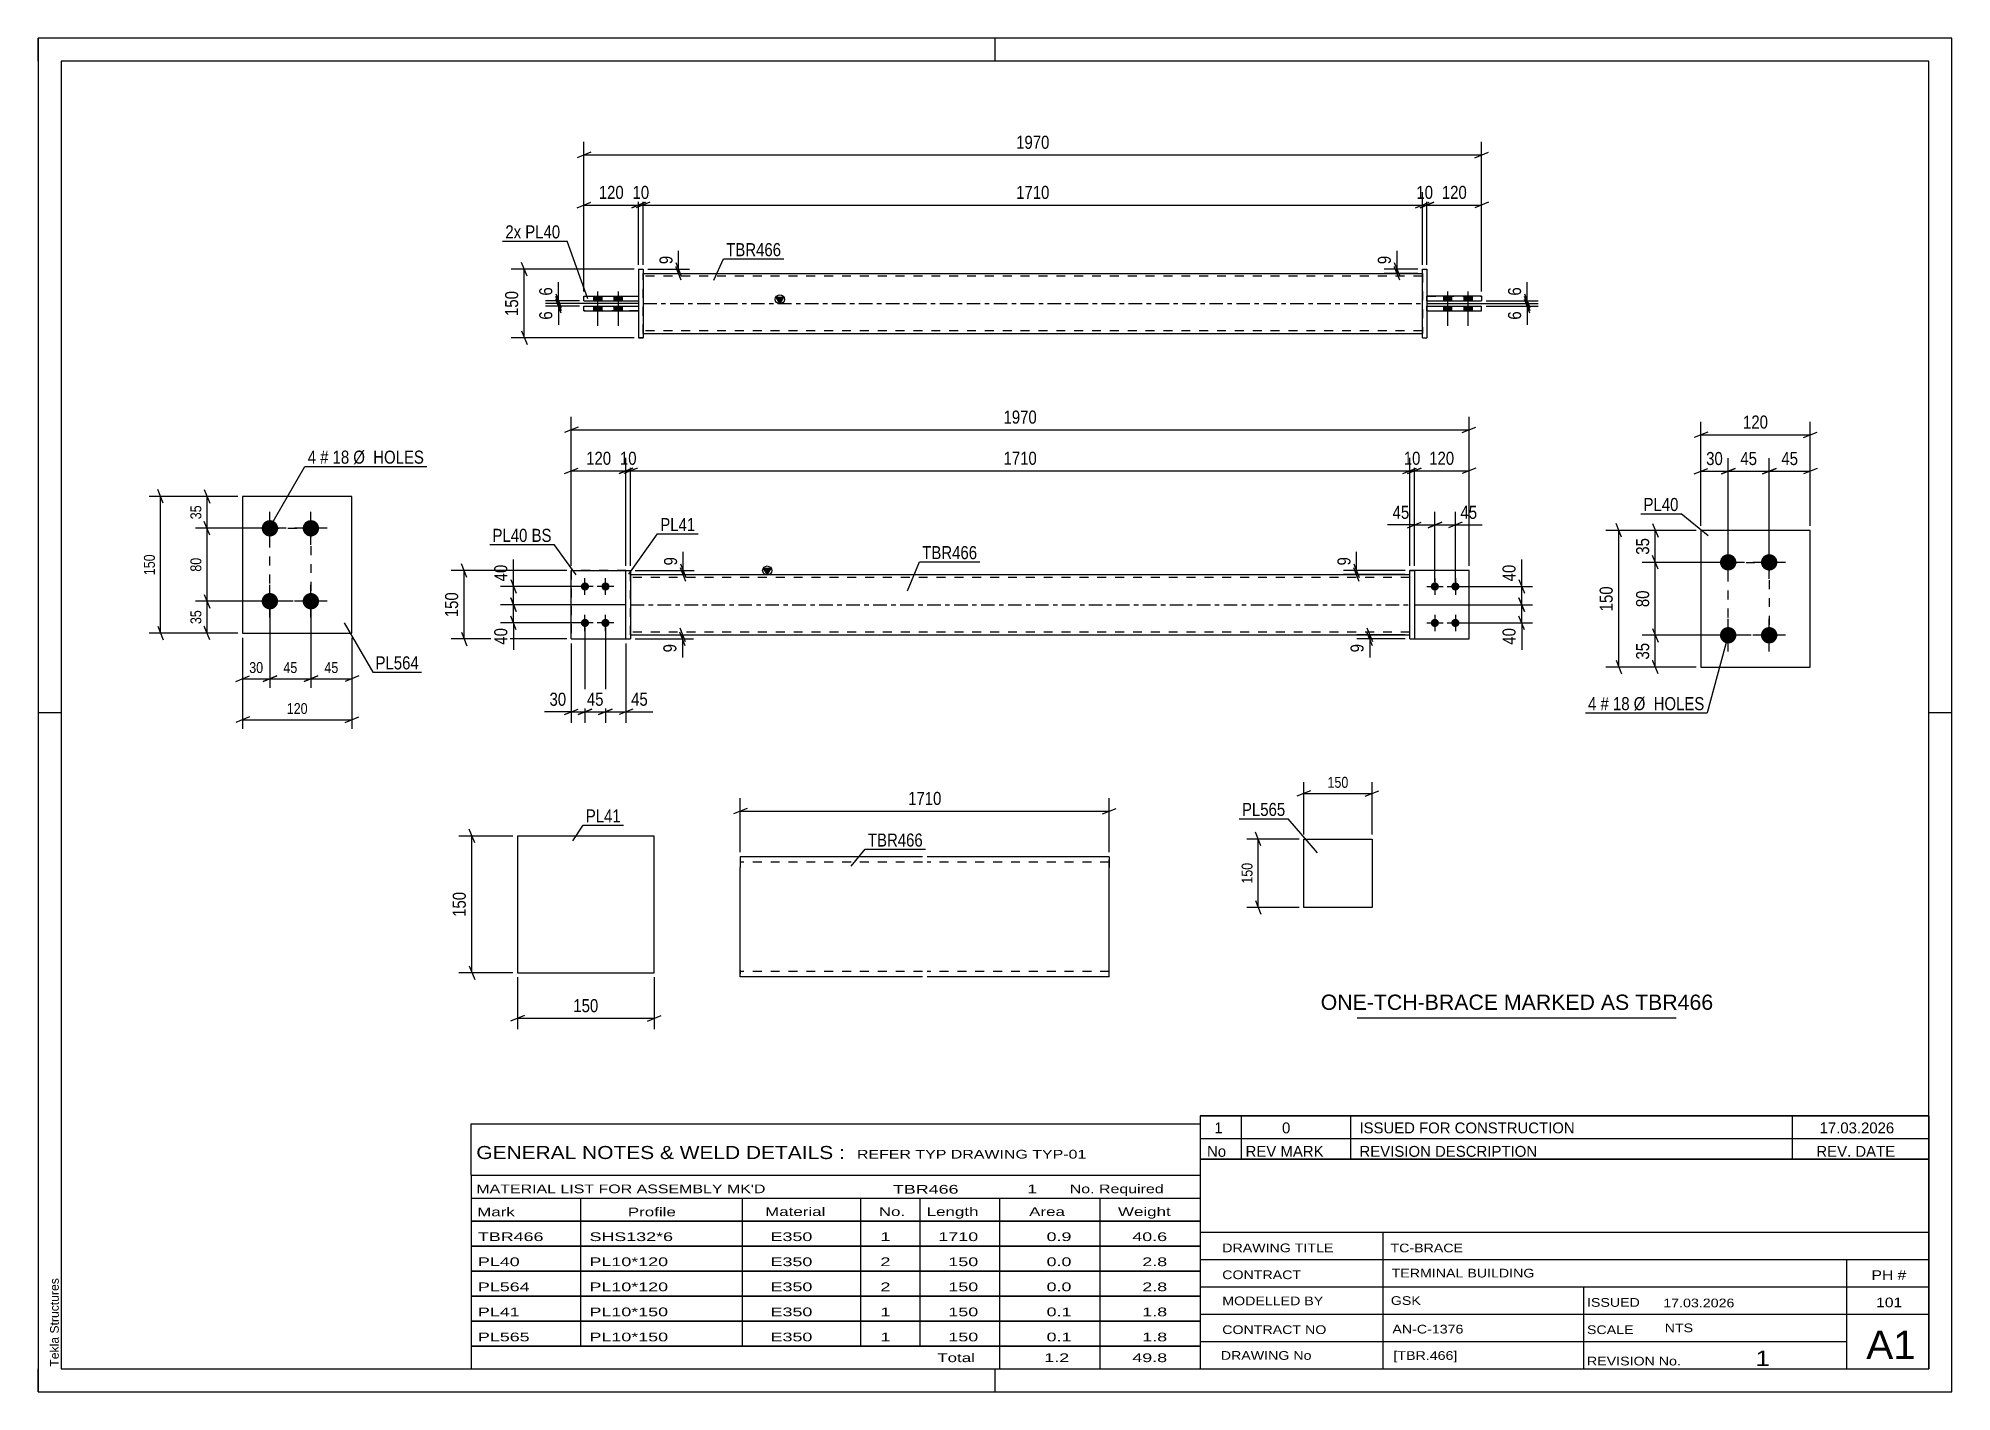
# Model space of a CAD drawing. Header units: millimetres. Extents: x 0 to 420, y 0 to 297.
import ezdxf

# ---------------------------------------------------------------- set-up
doc = ezdxf.new("R2010")
doc.units = ezdxf.units.MM
doc.linetypes.add('DXK_LINE_DOT2', pattern=[3.9198, 1.9599, -1.9599])
doc.linetypes.add('DXK_LINE_DOT3', pattern=[5.9187, 2.979, -0.9799, 0.9799, -0.9799])
doc.styles.add('Arial', font='ARIAL.TTF', dxfattribs={"height": 0.2})
doc.styles.add('Arial Narrow', font='ARIALN.TTF', dxfattribs={"height": 0.2})

# ---------------------------------------------------------------- blocks, each defined once
blk = doc.blocks.new('Unknown-581558931-1128')
at = {"color": 5, "linetype": 'Continuous'}
for p, q in [((420, 297), (0, 297)), ((0, 297), (0, 0)), ((0, 292), (0, 297)), ((210, 292), (210, 297)), ((420, 0), (420, 297)), ((415, 292), (5, 292)), ((5, 292), (5, 5)), ((415, 5), (415, 292)), ((5, 149), (0, 149)), ((420, 149), (415, 149)), ((0, 0), (0, 5)), ((5, 5), (415, 5)), ((210, 0), (210, 5)), ((0, 0), (420, 0))]:
    blk.add_line(p, q, dxfattribs=at)
at = {"color": 174, "linetype": 'Continuous', "style": 'Arial'}
blk.add_text('Tekla Structures', height=1.9102, rotation=90, dxfattribs=at).set_placement((4.5, 5.5))
blk = doc.blocks.new('Part-581558931-5096 - 5095')
at = {"color": 2, "linetype": 'Continuous'}
for p, q in [((44.84, 196.47), (44.84, 166.47)), ((68.84, 196.47), (44.84, 196.47)), ((68.84, 166.47), (68.84, 196.47)), ((44.84, 166.47), (68.84, 166.47))]:
    blk.add_line(p, q, dxfattribs=at)
blk = doc.blocks.new('Bolt-581558931-5097 - 5095')
at = {"linetype": 'Continuous'}
for points in [[(50.84, 187.67, -1), (50.84, 191.27, -1)], [(59.84, 187.67, -1), (59.84, 191.27, -1)], [(50.84, 171.67, -1), (50.84, 175.27, -1)], [(59.84, 171.67, -1), (59.84, 175.27, -1)]]:
    blk.add_hatch(color=96, dxfattribs=at).paths.add_polyline_path(points)
at = {"color": 96, "linetype": 'Continuous'}
for p, q in [((54.44, 189.47), (47.24, 189.47)), ((50.84, 185.87), (50.84, 193.07)), ((63.44, 189.47), (56.24, 189.47)), ((59.84, 185.87), (59.84, 193.07)), ((50.84, 169.87), (50.84, 177.07)), ((59.84, 169.87), (59.84, 177.07)), ((54.44, 173.47), (47.24, 173.47)), ((63.44, 173.47), (56.24, 173.47))]:
    blk.add_line(p, q, dxfattribs=at)
blk = doc.blocks.new('Part-581558931-1810 - 1802')
at = {"color": 2, "linetype": 'Continuous'}
for p, q in [((129, 180.2), (130, 180.2)), ((129, 165.2), (129, 180.2)), ((130, 180.2), (130, 180.2)), ((130, 180.2), (130, 165.2)), ((129, 165.2), (130, 165.2))]:
    blk.add_line(p, q, dxfattribs=at)
at = {"color": 7, "linetype": 'DXK_LINE_DOT2'}
for p, q in [((129, 180.2), (130, 180.2)), ((129, 165.2), (130, 165.2))]:
    blk.add_line(p, q, dxfattribs=at)
blk = doc.blocks.new('Part-581558931-1820 - 1802')
at = {"color": 2, "linetype": 'Continuous'}
for p, q in [((117, 165.2), (117, 180.2)), ((117, 180.2), (129, 180.2)), ((117, 165.2), (129, 165.2))]:
    blk.add_line(p, q, dxfattribs=at)
at = {"color": 7, "linetype": 'DXK_LINE_DOT2'}
blk.add_line((129, 165.2), (129, 180.2), dxfattribs=at)
blk = doc.blocks.new('Bolt-581558931-1804 - 1802')
at = {"linetype": 'Continuous'}
for points in [[(120, 175.8, -1), (120, 177.6, -1)], [(124.5, 175.8, -1), (124.5, 177.6, -1)], [(120, 167.8, -1), (120, 169.6, -1)], [(124.5, 167.8, -1), (124.5, 169.6, -1)]]:
    blk.add_hatch(color=1, dxfattribs=at).paths.add_polyline_path(points)
at = {"color": 1, "linetype": 'Continuous'}
for p, q in [((121.8, 176.7), (118.2, 176.7)), ((120, 174.9), (120, 178.5)), ((126.3, 176.7), (122.7, 176.7)), ((124.5, 174.9), (124.5, 178.5)), ((121.8, 168.7), (118.2, 168.7)), ((120, 166.9), (120, 170.5)), ((126.3, 168.7), (122.7, 168.7)), ((124.5, 166.9), (124.5, 170.5))]:
    blk.add_line(p, q, dxfattribs=at)
blk = doc.blocks.new('Part-581558931-1815 - 1802')
at = {"color": 7, "linetype": 'DXK_LINE_DOT2'}
for p, q in [((129, 180.2), (117, 180.2)), ((117, 180.2), (117, 165.2)), ((129, 165.2), (129, 180.2)), ((117, 165.2), (129, 165.2))]:
    blk.add_line(p, q, dxfattribs=at)
blk = doc.blocks.new('Part-581558931-1825 - 1802')
at = {"linetype": 'Continuous'}
blk.add_hatch(color=2, dxfattribs=at).paths.add_polyline_path([(160, 179.3), (159.2, 180.7), (160.8, 180.7)])
at = {"color": 2, "linetype": 'Continuous'}
for p, q in [((160, 179.3), (159.2, 180.7)), ((159.2, 180.7), (160.8, 180.7)), ((160.8, 180.7), (160, 179.3)), ((130, 179.3), (301.05, 179.3)), ((130, 166.1), (301.05, 166.1))]:
    blk.add_line(p, q, dxfattribs=at)
at = {"color": 7, "linetype": 'DXK_LINE_DOT2'}
for p, q in [((130, 166.1), (130, 179.3)), ((301.05, 178.7), (130, 178.7)), ((301.05, 166.1), (301.05, 179.3)), ((301.05, 166.7), (130, 166.7))]:
    blk.add_line(p, q, dxfattribs=at)
at = {"color": 7, "linetype": 'DXK_LINE_DOT3'}
blk.add_line((130, 172.7), (301.05, 172.7), dxfattribs=at)
at = {"color": 2, "linetype": 'Continuous'}
blk.add_circle((160, 180.2), 1, dxfattribs=at)
blk = doc.blocks.new('Part-581558931-4141 - 1802')
at = {"color": 2, "linetype": 'Continuous'}
for p, q in [((314.05, 180.2), (302.05, 180.2)), ((314.05, 165.2), (314.05, 180.2)), ((302.05, 165.2), (314.05, 165.2))]:
    blk.add_line(p, q, dxfattribs=at)
at = {"color": 7, "linetype": 'DXK_LINE_DOT2'}
blk.add_line((302.05, 180.2), (302.05, 165.2), dxfattribs=at)
blk = doc.blocks.new('Part-581558931-4140 - 1802')
at = {"color": 7, "linetype": 'DXK_LINE_DOT2'}
for p, q in [((314.05, 180.2), (302.05, 180.2)), ((302.05, 180.2), (302.05, 165.2)), ((314.05, 165.2), (314.05, 180.2)), ((302.05, 165.2), (314.05, 165.2))]:
    blk.add_line(p, q, dxfattribs=at)
blk = doc.blocks.new('Part-581558931-4142 - 1802')
at = {"color": 2, "linetype": 'Continuous'}
for p, q in [((302.05, 180.2), (301.05, 180.2)), ((301.05, 165.2), (301.05, 180.2)), ((302.05, 180.2), (302.05, 165.2)), ((301.05, 165.2), (301.05, 165.2)), ((301.05, 165.2), (302.05, 165.2))]:
    blk.add_line(p, q, dxfattribs=at)
at = {"color": 7, "linetype": 'DXK_LINE_DOT2'}
for p, q in [((301.05, 180.2), (301.05, 180.2)), ((301.05, 180.2), (302.05, 180.2)), ((302.05, 180.2), (302.05, 180.2)), ((301.05, 165.2), (302.05, 165.2))]:
    blk.add_line(p, q, dxfattribs=at)
blk = doc.blocks.new('Bolt-581558931-4143 - 1802')
at = {"linetype": 'Continuous'}
for points in [[(306.55, 177.6, -1), (306.55, 175.8, -1)], [(311.05, 177.6, -1), (311.05, 175.8, -1)], [(306.55, 169.6, -1), (306.55, 167.8, -1)], [(311.05, 169.6, -1), (311.05, 167.8, -1)]]:
    blk.add_hatch(color=1, dxfattribs=at).paths.add_polyline_path(points)
at = {"color": 1, "linetype": 'Continuous'}
for p, q in [((304.75, 176.7), (308.35, 176.7)), ((306.55, 178.5), (306.55, 174.9)), ((309.25, 176.7), (312.85, 176.7)), ((311.05, 178.5), (311.05, 174.9)), ((304.75, 168.7), (308.35, 168.7)), ((306.55, 170.5), (306.55, 166.9)), ((309.25, 168.7), (312.85, 168.7)), ((311.05, 170.5), (311.05, 166.9))]:
    blk.add_line(p, q, dxfattribs=at)
blk = doc.blocks.new('Part-581558931-2198 - 2164')
at = {"linetype": 'Continuous'}
blk.add_hatch(color=2, dxfattribs=at).paths.add_polyline_path([(162.77, 238.8), (161.97, 240.2), (163.57, 240.2)])
at = {"color": 2, "linetype": 'Continuous'}
for p, q in [((132.77, 245.4), (303.82, 245.4)), ((162.77, 238.8), (161.97, 240.2)), ((161.97, 240.2), (163.57, 240.2)), ((163.57, 240.2), (162.77, 238.8)), ((132.77, 232.2), (303.82, 232.2))]:
    blk.add_line(p, q, dxfattribs=at)
at = {"color": 7, "linetype": 'DXK_LINE_DOT2'}
for p, q in [((132.77, 232.2), (132.77, 245.4)), ((303.82, 244.8), (132.77, 244.8)), ((303.82, 245.4), (303.82, 232.2)), ((303.82, 232.8), (132.77, 232.8))]:
    blk.add_line(p, q, dxfattribs=at)
at = {"color": 7, "linetype": 'DXK_LINE_DOT3'}
blk.add_line((132.77, 238.8), (303.82, 238.8), dxfattribs=at)
at = {"color": 2, "linetype": 'Continuous'}
blk.add_circle((162.77, 239.7), 1, dxfattribs=at)
blk = doc.blocks.new('Bolt-581558931-2166 - 2164')
at = {"linetype": 'Continuous'}
for points in [[(121.87, 239.4), (123.67, 239.4), (123.67, 240.4), (121.87, 240.4)], [(121.87, 239.4), (123.67, 239.4), (123.67, 240.4), (121.87, 240.4)], [(126.37, 239.4), (128.17, 239.4), (128.17, 240.4), (126.37, 240.4)], [(126.37, 239.4), (128.17, 239.4), (128.17, 240.4), (126.37, 240.4)], [(121.87, 237.2), (123.67, 237.2), (123.67, 238.2), (121.87, 238.2)], [(121.87, 237.2), (123.67, 237.2), (123.67, 238.2), (121.87, 238.2)], [(126.37, 237.2), (128.17, 237.2), (128.17, 238.2), (126.37, 238.2)], [(126.37, 237.2), (128.17, 237.2), (128.17, 238.2), (126.37, 238.2)]]:
    blk.add_hatch(color=1, dxfattribs=at).paths.add_polyline_path(points)
at = {"color": 1, "linetype": 'Continuous'}
for p, q in [((121.87, 240.4), (121.87, 239.4)), ((121.87, 240.4), (121.87, 239.4)), ((122.77, 241.4), (122.77, 233.9)), ((122.77, 241.4), (122.77, 233.9)), ((123.67, 240.4), (123.67, 239.4)), ((123.67, 240.4), (123.67, 239.4)), ((126.37, 240.4), (126.37, 239.4)), ((126.37, 240.4), (126.37, 239.4)), ((127.27, 241.4), (127.27, 233.9)), ((127.27, 241.4), (127.27, 233.9)), ((128.17, 240.4), (128.17, 239.4)), ((128.17, 240.4), (128.17, 239.4)), ((121.87, 238.2), (121.87, 237.2)), ((121.87, 238.2), (121.87, 237.2)), ((123.67, 238.2), (123.67, 237.2)), ((123.67, 238.2), (123.67, 237.2)), ((126.37, 238.2), (126.37, 237.2)), ((126.37, 238.2), (126.37, 237.2)), ((128.17, 238.2), (128.17, 237.2)), ((128.17, 238.2), (128.17, 237.2))]:
    blk.add_line(p, q, dxfattribs=at)
blk = doc.blocks.new('Part-581558931-2168 - 2164')
at = {"color": 2, "linetype": 'Continuous'}
for p, q in [((131.77, 246.3), (132.77, 246.3)), ((131.77, 246.3), (131.77, 231.3)), ((132.77, 246.3), (132.77, 246.3)), ((132.77, 246.3), (132.77, 231.3)), ((132.77, 231.3), (131.77, 231.3)), ((131.77, 231.3), (131.77, 231.3))]:
    blk.add_line(p, q, dxfattribs=at)
at = {"color": 7, "linetype": 'DXK_LINE_DOT2'}
for p, q in [((131.77, 246.3), (132.77, 246.3)), ((132.77, 246.3), (132.77, 246.3)), ((131.77, 231.3), (132.77, 231.3))]:
    blk.add_line(p, q, dxfattribs=at)
blk = doc.blocks.new('Part-581558931-2173 - 2164')
at = {"color": 2, "linetype": 'Continuous'}
for p, q in [((119.77, 240.4), (131.77, 240.4)), ((119.77, 239.4), (119.77, 240.4)), ((119.77, 239.4), (131.77, 239.4)), ((119.77, 239.4), (119.77, 239.4)), ((131.77, 240.4), (131.77, 239.4))]:
    blk.add_line(p, q, dxfattribs=at)
at = {"color": 7, "linetype": 'DXK_LINE_DOT2'}
for p, q in [((119.77, 240.4), (131.77, 240.4)), ((119.77, 240.4), (119.77, 240.4)), ((119.77, 239.4), (131.77, 239.4)), ((131.77, 240.4), (131.77, 240.4))]:
    blk.add_line(p, q, dxfattribs=at)
blk = doc.blocks.new('Bolt-581558931-4170 - 2164')
at = {"linetype": 'Continuous'}
for points in [[(310.22, 240.4), (308.42, 240.4), (308.42, 239.4), (310.22, 239.4)], [(310.22, 240.4), (308.42, 240.4), (308.42, 239.4), (310.22, 239.4)], [(314.72, 240.4), (312.92, 240.4), (312.92, 239.4), (314.72, 239.4)], [(314.72, 240.4), (312.92, 240.4), (312.92, 239.4), (314.72, 239.4)], [(310.22, 238.2), (308.42, 238.2), (308.42, 237.2), (310.22, 237.2)], [(310.22, 238.2), (308.42, 238.2), (308.42, 237.2), (310.22, 237.2)], [(314.72, 238.2), (312.92, 238.2), (312.92, 237.2), (314.72, 237.2)], [(314.72, 238.2), (312.92, 238.2), (312.92, 237.2), (314.72, 237.2)]]:
    blk.add_hatch(color=1, dxfattribs=at).paths.add_polyline_path(points)
at = {"color": 1, "linetype": 'Continuous'}
for p, q in [((308.42, 240.4), (308.42, 239.4)), ((308.42, 240.4), (308.42, 239.4)), ((309.32, 241.4), (309.32, 233.9)), ((309.32, 241.4), (309.32, 233.9)), ((310.22, 240.4), (310.22, 239.4)), ((310.22, 240.4), (310.22, 239.4)), ((312.92, 240.4), (312.92, 239.4)), ((312.92, 240.4), (312.92, 239.4)), ((313.82, 241.4), (313.82, 233.9)), ((313.82, 241.4), (313.82, 233.9)), ((314.72, 240.4), (314.72, 239.4)), ((314.72, 240.4), (314.72, 239.4)), ((308.42, 238.2), (308.42, 237.2)), ((308.42, 238.2), (308.42, 237.2)), ((310.22, 238.2), (310.22, 237.2)), ((310.22, 238.2), (310.22, 237.2)), ((312.92, 238.2), (312.92, 237.2)), ((312.92, 238.2), (312.92, 237.2)), ((314.72, 238.2), (314.72, 237.2)), ((314.72, 238.2), (314.72, 237.2))]:
    blk.add_line(p, q, dxfattribs=at)
blk = doc.blocks.new('Part-581558931-2178 - 2164')
at = {"color": 2, "linetype": 'Continuous'}
for p, q in [((119.77, 238.2), (131.77, 238.2)), ((119.77, 237.2), (119.77, 238.2)), ((119.77, 237.2), (131.77, 237.2)), ((119.77, 237.2), (119.77, 237.2)), ((131.77, 238.2), (131.77, 237.2))]:
    blk.add_line(p, q, dxfattribs=at)
at = {"color": 7, "linetype": 'DXK_LINE_DOT2'}
for p, q in [((119.77, 238.2), (131.77, 238.2)), ((131.77, 237.2), (119.77, 237.2))]:
    blk.add_line(p, q, dxfattribs=at)
blk = doc.blocks.new('Part-581558931-4167 - 2164')
at = {"color": 2, "linetype": 'Continuous'}
for p, q in [((316.82, 240.4), (304.82, 240.4)), ((304.82, 239.4), (304.82, 240.4)), ((304.82, 239.4), (304.82, 239.4)), ((304.82, 239.4), (316.82, 239.4)), ((316.82, 240.4), (316.82, 239.4))]:
    blk.add_line(p, q, dxfattribs=at)
at = {"color": 7, "linetype": 'DXK_LINE_DOT2'}
for p, q in [((304.82, 240.4), (304.82, 240.4)), ((304.82, 240.4), (316.82, 240.4)), ((304.82, 239.4), (316.82, 239.4)), ((316.82, 240.4), (316.82, 240.4))]:
    blk.add_line(p, q, dxfattribs=at)
blk = doc.blocks.new('Part-581558931-4168 - 2164')
at = {"color": 2, "linetype": 'Continuous'}
for p, q in [((304.82, 238.2), (316.82, 238.2)), ((304.82, 237.2), (304.82, 238.2)), ((304.82, 237.2), (304.82, 237.2)), ((304.82, 237.2), (316.82, 237.2)), ((316.82, 237.2), (316.82, 238.2))]:
    blk.add_line(p, q, dxfattribs=at)
at = {"color": 7, "linetype": 'DXK_LINE_DOT2'}
for p, q in [((304.82, 238.2), (316.82, 238.2)), ((304.82, 237.2), (316.82, 237.2))]:
    blk.add_line(p, q, dxfattribs=at)
blk = doc.blocks.new('Part-581558931-4169 - 2164')
at = {"color": 2, "linetype": 'Continuous'}
for p, q in [((303.82, 246.3), (303.82, 246.3)), ((303.82, 231.3), (303.82, 246.3)), ((303.82, 246.3), (304.82, 246.3)), ((304.82, 246.3), (304.82, 246.3)), ((304.82, 246.3), (304.82, 231.3)), ((303.82, 231.3), (304.82, 231.3)), ((303.82, 231.3), (303.82, 231.3)), ((304.82, 231.3), (304.82, 231.3))]:
    blk.add_line(p, q, dxfattribs=at)
at = {"color": 7, "linetype": 'DXK_LINE_DOT2'}
for p, q in [((303.82, 246.3), (303.82, 246.3)), ((303.82, 246.3), (304.82, 246.3)), ((303.82, 231.3), (304.82, 231.3))]:
    blk.add_line(p, q, dxfattribs=at)
blk = doc.blocks.new('Part-581558931-5367 - 5366')
at = {"color": 2, "linetype": 'Continuous'}
for p, q in [((277.77, 121.28), (292.77, 121.28)), ((277.77, 106.28), (277.77, 121.28)), ((292.77, 121.28), (292.77, 106.28)), ((292.77, 106.28), (277.77, 106.28))]:
    blk.add_line(p, q, dxfattribs=at)
blk = doc.blocks.new('Part-581558931-3462 - 3458')
at = {"color": 2, "linetype": 'Continuous'}
for p, q in [((388.93, 189), (364.93, 189)), ((364.93, 189), (364.93, 159)), ((388.93, 159), (388.93, 189)), ((364.93, 159), (388.93, 159))]:
    blk.add_line(p, q, dxfattribs=at)
blk = doc.blocks.new('Bolt-581558931-3463 - 3458')
at = {"linetype": 'Continuous'}
for points in [[(370.93, 180.2, -1), (370.93, 183.8, -1)], [(379.93, 180.2, -1), (379.93, 183.8, -1)], [(370.93, 164.2, -1), (370.93, 167.8, -1)], [(379.93, 164.2, -1), (379.93, 167.8, -1)]]:
    blk.add_hatch(color=1, dxfattribs=at).paths.add_polyline_path(points)
at = {"color": 1, "linetype": 'Continuous'}
for p, q in [((370.93, 178.4), (370.93, 185.6)), ((379.93, 178.4), (379.93, 185.6)), ((374.53, 182), (367.33, 182)), ((383.53, 182), (376.33, 182)), ((370.93, 162.4), (370.93, 169.6)), ((379.93, 162.4), (379.93, 169.6)), ((374.53, 166), (367.33, 166)), ((383.53, 166), (376.33, 166))]:
    blk.add_line(p, q, dxfattribs=at)
blk = doc.blocks.new('Part-581558931-3471 - 3470')
at = {"color": 2, "linetype": 'Continuous'}
for p, q in [((135.19, 121.94), (105.19, 121.94)), ((105.19, 121.94), (105.19, 91.94)), ((135.19, 91.94), (135.19, 121.94)), ((105.19, 91.94), (135.19, 91.94))]:
    blk.add_line(p, q, dxfattribs=at)
blk = doc.blocks.new('Part-581558931-3481 - 3480')
at = {"color": 2, "linetype": 'Continuous'}
for p, q in [((154.08, 117.41), (154.08, 115.01)), ((194.08, 117.41), (154.08, 117.41)), ((154.08, 92.49), (154.08, 115.01)), ((235.08, 117.41), (195.08, 117.41)), ((235.08, 117.41), (235.08, 117.23)), ((235.08, 117.23), (235.08, 115.01)), ((235.08, 91.01), (235.08, 115.01)), ((154.08, 91.19), (154.08, 92.49)), ((154.08, 91.01), (154.08, 91.19)), ((194.08, 91.01), (154.08, 91.01)), ((235.08, 91.01), (195.08, 91.01))]:
    blk.add_line(p, q, dxfattribs=at)
at = {"color": 7, "linetype": 'DXK_LINE_DOT2'}
for p, q in [((194.08, 116.21), (154.08, 116.21)), ((235.08, 116.21), (195.08, 116.21)), ((235.08, 115.01), (235.08, 116.71)), ((154.08, 92.49), (154.08, 91.71)), ((154.08, 92.21), (154.08, 92.3)), ((194.08, 92.21), (154.08, 92.21)), ((154.08, 91.01), (154.08, 91.01)), ((235.08, 92.21), (195.08, 92.21)), ((235.08, 92.21), (235.08, 92.3))]:
    blk.add_line(p, q, dxfattribs=at)
blk = doc.blocks.new('Rectangle-581558931-5876 - 5095')
at = {"color": 1, "linetype": 'DXK_LINE_DOT2'}
blk.add_lwpolyline([(50.84, 189.47), (59.84, 189.47), (59.84, 173.47), (50.84, 173.47), (50.84, 189.47)], close=True, dxfattribs=at)
blk = doc.blocks.new('Rectangle-581558931-4014 - 3458')
at = {"color": 1, "linetype": 'DXK_LINE_DOT2'}
blk.add_lwpolyline([(370.93, 182), (379.93, 182), (379.93, 166), (370.93, 166), (370.93, 182)], close=True, dxfattribs=at)
blk = doc.blocks.new('StraightDimension-581558931-5150 - 5095')
at = {"color": 7, "linetype": 'Continuous'}
for p, q in [((27.44, 194.97), (26.24, 197.97)), ((43.84, 196.47), (24.34, 196.47)), ((26.84, 166.47), (26.84, 196.47)), ((43.84, 166.47), (24.34, 166.47)), ((26.24, 167.97), (27.44, 164.97))]:
    blk.add_line(p, q, dxfattribs=at)
at = {"color": 0}
blk.add_wipeout([(26.09, 184.25), (22.59, 184.25), (22.59, 178.68), (26.09, 178.68)], dxfattribs=at)
at = {"color": 96, "style": 'Arial Narrow'}
blk.add_text('150', height=2.386, rotation=90.0002, dxfattribs=at).set_placement((25.59, 179.18))
blk = doc.blocks.new('StraightDimension-581558931-5154 - 5095')
at = {"color": 7, "linetype": 'Continuous'}
for p, q in [((59.84, 172.47), (59.84, 154.47)), ((68.84, 165.47), (68.84, 154.47)), ((58.34, 155.87), (61.34, 157.07)), ((59.84, 156.47), (68.84, 156.47)), ((70.34, 157.07), (67.34, 155.87))]:
    blk.add_line(p, q, dxfattribs=at)
at = {"color": 0}
blk.add_wipeout([(66.36, 157.22), (66.36, 160.72), (62.31, 160.72), (62.31, 157.22)], dxfattribs=at)
at = {"color": 96, "style": 'Arial Narrow'}
blk.add_text('45', height=2.386, dxfattribs=at).set_placement((62.81, 157.72))
blk = doc.blocks.new('StraightDimension-581558931-5155 - 5095')
at = {"color": 7, "linetype": 'Continuous'}
for p, q in [((50.84, 172.47), (50.84, 154.47)), ((59.84, 172.47), (59.84, 154.47)), ((49.34, 155.87), (52.34, 157.07)), ((50.84, 156.47), (59.84, 156.47)), ((61.34, 157.07), (58.34, 155.87))]:
    blk.add_line(p, q, dxfattribs=at)
at = {"color": 0}
blk.add_wipeout([(57.36, 157.22), (57.36, 160.72), (53.31, 160.72), (53.31, 157.22)], dxfattribs=at)
at = {"color": 96, "style": 'Arial Narrow'}
blk.add_text('45', height=2.386, dxfattribs=at).set_placement((53.81, 157.72))
blk = doc.blocks.new('StraightDimension-581558931-5156 - 5095')
at = {"color": 7, "linetype": 'Continuous'}
for p, q in [((50.84, 172.47), (50.84, 154.47)), ((44.84, 165.47), (44.84, 154.47)), ((43.34, 155.87), (46.34, 157.07)), ((44.84, 156.47), (50.84, 156.47)), ((52.34, 157.07), (49.34, 155.87))]:
    blk.add_line(p, q, dxfattribs=at)
at = {"color": 0}
blk.add_wipeout([(49.86, 157.22), (49.86, 160.72), (45.81, 160.72), (45.81, 157.22)], dxfattribs=at)
at = {"color": 96, "style": 'Arial Narrow'}
blk.add_text('30', height=2.386, dxfattribs=at).set_placement((46.31, 157.72))
blk = doc.blocks.new('StraightDimension-581558931-5166 - 5095')
at = {"color": 7, "linetype": 'Continuous'}
for p, q in [((44.84, 165.47), (44.84, 145.47)), ((68.84, 165.47), (68.84, 145.47)), ((46.34, 148.07), (43.34, 146.87)), ((44.84, 147.47), (68.84, 147.47)), ((67.34, 146.87), (70.34, 148.07))]:
    blk.add_line(p, q, dxfattribs=at)
at = {"color": 0}
blk.add_wipeout([(59.62, 148.22), (59.62, 151.72), (54.05, 151.72), (54.05, 148.22)], dxfattribs=at)
at = {"color": 96, "style": 'Arial Narrow'}
blk.add_text('120', height=2.386, dxfattribs=at).set_placement((54.55, 148.72))
blk = doc.blocks.new('StraightDimension-581558931-5831 - 5095')
at = {"color": 7, "linetype": 'Continuous'}
for p, q in [((36.44, 197.97), (37.64, 194.97)), ((43.84, 196.47), (34.54, 196.47)), ((37.04, 189.47), (37.04, 196.47)), ((49.84, 189.47), (34.54, 189.47)), ((37.64, 187.97), (36.44, 190.97))]:
    blk.add_line(p, q, dxfattribs=at)
at = {"color": 0}
blk.add_wipeout([(36.29, 194.99), (32.79, 194.99), (32.79, 190.95), (36.29, 190.95)], dxfattribs=at)
at = {"color": 96, "style": 'Arial Narrow'}
blk.add_text('35', height=2.386, rotation=90.0002, dxfattribs=at).set_placement((35.79, 191.45))
blk = doc.blocks.new('StraightDimension-581558931-5832 - 5095')
at = {"color": 7, "linetype": 'Continuous'}
for p, q in [((49.84, 189.47), (34.54, 189.47)), ((37.64, 187.97), (36.44, 190.97)), ((37.04, 173.47), (37.04, 189.47)), ((49.84, 173.47), (34.54, 173.47)), ((36.44, 174.97), (37.64, 171.97))]:
    blk.add_line(p, q, dxfattribs=at)
at = {"color": 0}
blk.add_wipeout([(36.29, 183.49), (32.79, 183.49), (32.79, 179.45), (36.29, 179.45)], dxfattribs=at)
at = {"color": 96, "style": 'Arial Narrow'}
blk.add_text('80', height=2.386, rotation=90.0002, dxfattribs=at).set_placement((35.79, 179.95))
blk = doc.blocks.new('StraightDimension-581558931-5833 - 5095')
at = {"color": 7, "linetype": 'Continuous'}
for p, q in [((49.84, 173.47), (34.54, 173.47)), ((36.44, 174.97), (37.64, 171.97)), ((37.04, 166.47), (37.04, 173.47)), ((43.84, 166.47), (34.54, 166.47)), ((37.64, 164.97), (36.44, 167.97))]:
    blk.add_line(p, q, dxfattribs=at)
at = {"color": 0}
blk.add_wipeout([(36.29, 171.99), (32.79, 171.99), (32.79, 167.95), (36.29, 167.95)], dxfattribs=at)
at = {"color": 96, "style": 'Arial Narrow'}
blk.add_text('35', height=2.386, rotation=90.0002, dxfattribs=at).set_placement((35.79, 168.45))
blk = doc.blocks.new('StraightDimension-581558931-2012 - 1802')
at = {"color": 7, "linetype": 'Continuous'}
for p, q in [((119, 176.7), (101.45, 176.7)), ((103.7, 178.2), (104.9, 175.2)), ((104.3, 172.7), (104.3, 176.7)), ((129, 172.7), (101.45, 172.7)), ((104.9, 171.2), (103.7, 174.2))]:
    blk.add_line(p, q, dxfattribs=at)
at = {"color": 0}
blk.add_wipeout([(103.55, 182.08), (99.35, 182.08), (99.35, 177.22), (103.55, 177.22)], dxfattribs=at)
at = {"color": 7, "linetype": 'Continuous'}
blk.add_line((104.3, 176.7), (104.3, 182.6), dxfattribs=at)
blk.add_line((104.3, 176.7), (104.3, 182.6), dxfattribs=at)
at = {"color": 3, "style": 'Arial Narrow'}
blk.add_text('40', height=2.863, rotation=90.0002, dxfattribs=at).set_placement((102.95, 177.82))
blk = doc.blocks.new('StraightDimension-581558931-1949 - 1802')
at = {"color": 7, "linetype": 'Continuous'}
for p, q in [((94.1, 178.7), (92.9, 181.7)), ((116, 180.2), (90.65, 180.2)), ((93.5, 165.2), (93.5, 180.2)), ((116, 165.2), (90.65, 165.2)), ((92.9, 166.7), (94.1, 163.7))]:
    blk.add_line(p, q, dxfattribs=at)
at = {"color": 0}
blk.add_wipeout([(92.75, 176.04), (88.55, 176.04), (88.55, 169.36), (92.75, 169.36)], dxfattribs=at)
at = {"color": 3, "style": 'Arial Narrow'}
blk.add_text('150', height=2.863, rotation=90.0002, dxfattribs=at).set_placement((92.15, 169.96))
blk = doc.blocks.new('StraightDimension-581558931-2068 - 1802')
at = {"color": 7, "linetype": 'Continuous'}
for p, q in [((117, 164.2), (117, 146.78)), ((120, 167.7), (120, 146.78)), ((115.5, 148.58), (118.5, 149.78)), ((117, 149.18), (120, 149.18)), ((121.5, 149.78), (118.5, 148.58))]:
    blk.add_line(p, q, dxfattribs=at)
at = {"color": 0}
blk.add_wipeout([(116.48, 149.93), (116.48, 154.13), (111.62, 154.13), (111.62, 149.93)], dxfattribs=at)
at = {"color": 7, "linetype": 'Continuous'}
blk.add_line((117, 149.18), (111.1, 149.18), dxfattribs=at)
blk.add_line((117, 149.18), (111.1, 149.18), dxfattribs=at)
at = {"color": 3, "style": 'Arial Narrow'}
blk.add_text('30', height=2.863, dxfattribs=at).set_placement((112.22, 150.53))
blk = doc.blocks.new('StraightDimension-581558931-4518 - 1802')
at = {"color": 7, "linetype": 'Continuous'}
for p, q in [((305.05, 189.6), (308.05, 190.8)), ((306.55, 177.7), (306.55, 193.05)), ((306.55, 190.2), (311.05, 190.2)), ((312.55, 190.8), (309.55, 189.6)), ((311.05, 177.7), (311.05, 193.05))]:
    blk.add_line(p, q, dxfattribs=at)
at = {"color": 0}
blk.add_wipeout([(316.43, 190.95), (316.43, 195.15), (311.57, 195.15), (311.57, 190.95)], dxfattribs=at)
at = {"color": 7, "linetype": 'Continuous'}
blk.add_line((311.05, 190.2), (316.95, 190.2), dxfattribs=at)
blk.add_line((311.05, 190.2), (316.95, 190.2), dxfattribs=at)
at = {"color": 3, "style": 'Arial Narrow'}
blk.add_text('45', height=2.863, dxfattribs=at).set_placement((312.17, 191.55))
blk = doc.blocks.new('StraightDimension-581558931-2085 - 1802')
at = {"color": 7, "linetype": 'Continuous'}
for p, q in [((124.5, 167.7), (124.5, 146.78)), ((129, 164.2), (129, 146.78)), ((123, 148.58), (126, 149.78)), ((124.5, 149.18), (129, 149.18)), ((130.5, 149.78), (127.5, 148.58))]:
    blk.add_line(p, q, dxfattribs=at)
at = {"color": 0}
blk.add_wipeout([(134.38, 149.93), (134.38, 154.13), (129.53, 154.13), (129.53, 149.93)], dxfattribs=at)
at = {"color": 7, "linetype": 'Continuous'}
blk.add_line((129, 149.18), (134.91, 149.18), dxfattribs=at)
blk.add_line((129, 149.18), (134.91, 149.18), dxfattribs=at)
at = {"color": 3, "style": 'Arial Narrow'}
blk.add_text('45', height=2.863, dxfattribs=at).set_placement((130.13, 150.53))
blk = doc.blocks.new('StraightDimension-581558931-2003 - 1802')
at = {"color": 7, "linetype": 'Continuous'}
for p, q in [((300.05, 166.1), (289.4, 166.1)), ((300.05, 165.2), (289.4, 165.2)), ((291.65, 167.6), (292.85, 164.6)), ((292.85, 163.7), (291.65, 166.7)), ((292.25, 165.2), (292.25, 166.1))]:
    blk.add_line(p, q, dxfattribs=at)
at = {"color": 0}
blk.add_wipeout([(291.5, 164.67), (287.3, 164.67), (287.3, 161.65), (291.5, 161.65)], dxfattribs=at)
at = {"color": 7, "linetype": 'Continuous'}
blk.add_line((292.25, 165.2), (292.25, 161.12), dxfattribs=at)
blk.add_line((292.25, 165.2), (292.25, 161.12), dxfattribs=at)
at = {"color": 3, "style": 'Arial Narrow'}
blk.add_text('9', height=2.86, rotation=90.0002, dxfattribs=at).set_placement((290.9, 162.25))
blk = doc.blocks.new('StraightDimension-581558931-5500 - 1802')
at = {"color": 7, "linetype": 'Continuous'}
for p, q in [((300.55, 201.46), (303.55, 202.66)), ((302.05, 181.2), (302.05, 204.91)), ((302.05, 202.06), (314.05, 202.06)), ((315.55, 202.66), (312.55, 201.46)), ((314.05, 181.2), (314.05, 204.91))]:
    blk.add_line(p, q, dxfattribs=at)
at = {"color": 0}
blk.add_wipeout([(311.39, 202.81), (311.39, 207.01), (304.71, 207.01), (304.71, 202.81)], dxfattribs=at)
at = {"color": 3, "style": 'Arial Narrow'}
blk.add_text('120', height=2.863, dxfattribs=at).set_placement((305.31, 203.41))
blk = doc.blocks.new('StraightDimension-581558931-1900 - 1802')
at = {"color": 7, "linetype": 'Continuous'}
for p, q in [((288.76, 181.7), (289.96, 178.7)), ((289.96, 177.8), (288.76, 180.8)), ((300.05, 180.2), (286.51, 180.2)), ((300.05, 179.3), (286.51, 179.3)), ((289.36, 179.3), (289.36, 180.2))]:
    blk.add_line(p, q, dxfattribs=at)
at = {"color": 0}
blk.add_wipeout([(288.61, 183.75), (284.41, 183.75), (284.41, 180.72), (288.61, 180.72)], dxfattribs=at)
at = {"color": 7, "linetype": 'Continuous'}
blk.add_line((289.36, 180.2), (289.36, 184.28), dxfattribs=at)
blk.add_line((289.36, 180.2), (289.36, 184.28), dxfattribs=at)
at = {"color": 3, "style": 'Arial Narrow'}
blk.add_text('9', height=2.86, rotation=90.0002, dxfattribs=at).set_placement((288.01, 181.32))
blk = doc.blocks.new('StraightDimension-581558931-1912 - 1802')
at = {"color": 7, "linetype": 'Continuous'}
for p, q in [((312.05, 176.7), (328.01, 176.7)), ((325.01, 178.2), (326.21, 175.2)), ((325.61, 172.7), (325.61, 176.7)), ((302.05, 172.7), (328.01, 172.7)), ((326.21, 171.2), (325.01, 174.2))]:
    blk.add_line(p, q, dxfattribs=at)
at = {"color": 0}
blk.add_wipeout([(324.86, 182.08), (320.66, 182.08), (320.66, 177.22), (324.86, 177.22)], dxfattribs=at)
at = {"color": 7, "linetype": 'Continuous'}
blk.add_line((325.61, 176.7), (325.61, 182.6), dxfattribs=at)
blk.add_line((325.61, 176.7), (325.61, 182.6), dxfattribs=at)
at = {"color": 3, "style": 'Arial Narrow'}
blk.add_text('40', height=2.863, rotation=90.0002, dxfattribs=at).set_placement((324.26, 177.82))
blk = doc.blocks.new('StraightDimension-581558931-1927 - 1802')
at = {"color": 7, "linetype": 'Continuous'}
for p, q in [((302.05, 172.7), (328.01, 172.7)), ((325.01, 174.2), (326.21, 171.2)), ((325.61, 168.7), (325.61, 172.7)), ((312.05, 168.7), (328.01, 168.7)), ((326.21, 167.2), (325.01, 170.2))]:
    blk.add_line(p, q, dxfattribs=at)
at = {"color": 0}
blk.add_wipeout([(324.86, 168.17), (320.66, 168.17), (320.66, 163.32), (324.86, 163.32)], dxfattribs=at)
at = {"color": 7, "linetype": 'Continuous'}
blk.add_line((325.61, 168.7), (325.61, 162.79), dxfattribs=at)
blk.add_line((325.61, 168.7), (325.61, 162.79), dxfattribs=at)
at = {"color": 3, "style": 'Arial Narrow'}
blk.add_text('40', height=2.863, rotation=90.0002, dxfattribs=at).set_placement((324.26, 163.92))
blk = doc.blocks.new('StraightDimension-581558931-2025 - 1802')
at = {"color": 7, "linetype": 'Continuous'}
for p, q in [((129, 172.7), (101.45, 172.7)), ((103.7, 174.2), (104.9, 171.2)), ((104.3, 168.7), (104.3, 172.7)), ((119, 168.7), (101.45, 168.7)), ((104.9, 167.2), (103.7, 170.2))]:
    blk.add_line(p, q, dxfattribs=at)
at = {"color": 0}
blk.add_wipeout([(103.55, 168.17), (99.35, 168.17), (99.35, 163.32), (103.55, 163.32)], dxfattribs=at)
at = {"color": 7, "linetype": 'Continuous'}
blk.add_line((104.3, 168.7), (104.3, 162.79), dxfattribs=at)
blk.add_line((104.3, 168.7), (104.3, 162.79), dxfattribs=at)
at = {"color": 3, "style": 'Arial Narrow'}
blk.add_text('40', height=2.863, rotation=90.0002, dxfattribs=at).set_placement((102.95, 163.92))
blk = doc.blocks.new('StraightDimension-581558931-2039 - 1802')
at = {"color": 7, "linetype": 'Continuous'}
for p, q in [((140.96, 181.7), (142.16, 178.7)), ((142.16, 177.8), (140.96, 180.8)), ((131, 180.2), (143.96, 180.2)), ((131, 179.3), (143.96, 179.3)), ((141.56, 179.3), (141.56, 180.2))]:
    blk.add_line(p, q, dxfattribs=at)
at = {"color": 0}
blk.add_wipeout([(140.81, 183.75), (136.61, 183.75), (136.61, 180.72), (140.81, 180.72)], dxfattribs=at)
at = {"color": 7, "linetype": 'Continuous'}
blk.add_line((141.56, 180.2), (141.56, 184.28), dxfattribs=at)
blk.add_line((141.56, 180.2), (141.56, 184.28), dxfattribs=at)
at = {"color": 3, "style": 'Arial Narrow'}
blk.add_text('9', height=2.86, rotation=90.0002, dxfattribs=at).set_placement((140.21, 181.32))
blk = doc.blocks.new('StraightDimension-581558931-2048 - 1802')
at = {"color": 7, "linetype": 'Continuous'}
for p, q in [((131, 166.1), (143.81, 166.1)), ((131, 165.2), (143.81, 165.2)), ((140.81, 167.6), (142.01, 164.6)), ((142.01, 163.7), (140.81, 166.7)), ((141.41, 165.2), (141.41, 166.1))]:
    blk.add_line(p, q, dxfattribs=at)
at = {"color": 0}
blk.add_wipeout([(140.66, 164.67), (136.46, 164.67), (136.46, 161.65), (140.66, 161.65)], dxfattribs=at)
at = {"color": 7, "linetype": 'Continuous'}
blk.add_line((141.41, 165.2), (141.41, 161.12), dxfattribs=at)
blk.add_line((141.41, 165.2), (141.41, 161.12), dxfattribs=at)
at = {"color": 3, "style": 'Arial Narrow'}
blk.add_text('9', height=2.86, rotation=90.0002, dxfattribs=at).set_placement((140.06, 162.25))
blk = doc.blocks.new('StraightDimension-581558931-2078 - 1802')
at = {"color": 7, "linetype": 'Continuous'}
for p, q in [((120, 167.7), (120, 146.78)), ((124.5, 167.7), (124.5, 146.78)), ((118.5, 148.58), (121.5, 149.78)), ((120, 149.18), (124.5, 149.18)), ((126, 149.78), (123, 148.58))]:
    blk.add_line(p, q, dxfattribs=at)
at = {"color": 0}
blk.add_wipeout([(124.68, 149.93), (124.68, 154.13), (119.82, 154.13), (119.82, 149.93)], dxfattribs=at)
at = {"color": 3, "style": 'Arial Narrow'}
blk.add_text('45', height=2.863, dxfattribs=at).set_placement((120.42, 150.53))
blk = doc.blocks.new('StraightDimension-581558931-2120 - 1802')
at = {"color": 7, "linetype": 'Continuous'}
for p, q in [((118.5, 211.69), (115.5, 210.49)), ((117, 181.2), (117, 213.94)), ((117, 211.09), (314.05, 211.09)), ((312.55, 210.49), (315.55, 211.69)), ((314.05, 181.2), (314.05, 213.94))]:
    blk.add_line(p, q, dxfattribs=at)
at = {"color": 0}
blk.add_wipeout([(219.78, 211.84), (219.78, 216.04), (211.27, 216.04), (211.27, 211.84)], dxfattribs=at)
at = {"color": 3, "style": 'Arial Narrow'}
blk.add_text('1970', height=2.863, dxfattribs=at).set_placement((211.87, 212.44))
blk = doc.blocks.new('StraightDimension-581558931-4519 - 1802')
at = {"color": 7, "linetype": 'Continuous'}
for p, q in [((300.55, 189.6), (303.55, 190.8)), ((302.05, 181.2), (302.05, 193.05)), ((302.05, 190.2), (306.55, 190.2)), ((308.05, 190.8), (305.05, 189.6)), ((306.55, 177.7), (306.55, 193.05))]:
    blk.add_line(p, q, dxfattribs=at)
at = {"color": 0}
blk.add_wipeout([(301.52, 190.95), (301.52, 195.15), (296.67, 195.15), (296.67, 190.95)], dxfattribs=at)
at = {"color": 7, "linetype": 'Continuous'}
blk.add_line((302.05, 190.2), (296.14, 190.2), dxfattribs=at)
blk.add_line((302.05, 190.2), (296.14, 190.2), dxfattribs=at)
at = {"color": 3, "style": 'Arial Narrow'}
blk.add_text('45', height=2.863, dxfattribs=at).set_placement((297.27, 191.55))
blk = doc.blocks.new('StraightDimension-581558931-5501 - 1802')
at = {"color": 7, "linetype": 'Continuous'}
for p, q in [((299.55, 201.46), (302.55, 202.66)), ((303.55, 202.66), (300.55, 201.46)), ((301.05, 181.2), (301.05, 204.91)), ((301.05, 202.06), (302.05, 202.06)), ((302.05, 181.2), (302.05, 204.91))]:
    blk.add_line(p, q, dxfattribs=at)
at = {"color": 0}
blk.add_wipeout([(303.98, 202.81), (303.98, 207.01), (299.12, 207.01), (299.12, 202.81)], dxfattribs=at)
at = {"color": 3, "style": 'Arial Narrow'}
blk.add_text('10', height=2.863, dxfattribs=at).set_placement((299.72, 203.41))
blk = doc.blocks.new('StraightDimension-581558931-5502 - 1802')
at = {"color": 7, "linetype": 'Continuous'}
for p, q in [((131.5, 202.66), (128.5, 201.46)), ((130, 181.2), (130, 204.91)), ((130, 202.06), (301.05, 202.06)), ((299.55, 201.46), (302.55, 202.66)), ((301.05, 181.2), (301.05, 204.91))]:
    blk.add_line(p, q, dxfattribs=at)
at = {"color": 0}
blk.add_wipeout([(219.78, 202.81), (219.78, 207.01), (211.27, 207.01), (211.27, 202.81)], dxfattribs=at)
at = {"color": 3, "style": 'Arial Narrow'}
blk.add_text('1710', height=2.863, dxfattribs=at).set_placement((211.87, 203.41))
blk = doc.blocks.new('StraightDimension-581558931-5503 - 1802')
at = {"color": 7, "linetype": 'Continuous'}
for p, q in [((127.5, 201.46), (130.5, 202.66)), ((131.5, 202.66), (128.5, 201.46)), ((129, 181.2), (129, 204.91)), ((129, 202.06), (130, 202.06)), ((130, 181.2), (130, 204.91))]:
    blk.add_line(p, q, dxfattribs=at)
at = {"color": 0}
blk.add_wipeout([(131.93, 202.81), (131.93, 207.01), (127.07, 207.01), (127.07, 202.81)], dxfattribs=at)
at = {"color": 3, "style": 'Arial Narrow'}
blk.add_text('10', height=2.863, dxfattribs=at).set_placement((127.67, 203.41))
blk = doc.blocks.new('StraightDimension-581558931-5504 - 1802')
at = {"color": 7, "linetype": 'Continuous'}
for p, q in [((115.5, 201.46), (118.5, 202.66)), ((117, 181.2), (117, 204.91)), ((117, 202.06), (129, 202.06)), ((130.5, 202.66), (127.5, 201.46)), ((129, 181.2), (129, 204.91))]:
    blk.add_line(p, q, dxfattribs=at)
at = {"color": 0}
blk.add_wipeout([(126.34, 202.81), (126.34, 207.01), (119.66, 207.01), (119.66, 202.81)], dxfattribs=at)
at = {"color": 3, "style": 'Arial Narrow'}
blk.add_text('120', height=2.863, dxfattribs=at).set_placement((120.26, 203.41))
blk = doc.blocks.new('StraightDimension-581558931-2304 - 2164')
at = {"color": 7, "linetype": 'Continuous'}
for p, q in [((118.77, 239.4), (111.33, 239.4)), ((113.58, 240.9), (114.78, 237.9)), ((114.78, 237.3), (113.58, 240.3)), ((114.18, 238.8), (114.18, 239.4)), ((131.77, 238.8), (111.33, 238.8))]:
    blk.add_line(p, q, dxfattribs=at)
at = {"color": 0}
blk.add_wipeout([(113.43, 242.96), (109.23, 242.96), (109.23, 239.93), (113.43, 239.93)], dxfattribs=at)
at = {"color": 7, "linetype": 'Continuous'}
blk.add_line((114.18, 239.4), (114.18, 243.48), dxfattribs=at)
blk.add_line((114.18, 239.4), (114.18, 243.48), dxfattribs=at)
at = {"color": 3, "style": 'Arial Narrow'}
blk.add_text('6', height=2.86, rotation=90.0002, dxfattribs=at).set_placement((112.83, 240.53))
blk = doc.blocks.new('StraightDimension-581558931-2288 - 2164')
at = {"color": 7, "linetype": 'Continuous'}
for p, q in [((113.58, 240.3), (114.78, 237.3)), ((114.78, 236.7), (113.58, 239.7)), ((131.77, 238.8), (111.33, 238.8)), ((118.77, 238.2), (111.33, 238.2)), ((114.18, 238.2), (114.18, 238.8))]:
    blk.add_line(p, q, dxfattribs=at)
at = {"color": 0}
blk.add_wipeout([(113.43, 237.68), (109.23, 237.68), (109.23, 234.65), (113.43, 234.65)], dxfattribs=at)
at = {"color": 7, "linetype": 'Continuous'}
blk.add_line((114.18, 238.2), (114.18, 234.13), dxfattribs=at)
blk.add_line((114.18, 238.2), (114.18, 234.13), dxfattribs=at)
at = {"color": 3, "style": 'Arial Narrow'}
blk.add_text('6', height=2.86, rotation=90.0002, dxfattribs=at).set_placement((112.83, 235.25))
blk = doc.blocks.new('StraightDimension-581558931-2201 - 2164')
at = {"color": 7, "linetype": 'Continuous'}
for p, q in [((119.77, 241.4), (119.77, 274.25)), ((316.82, 241.4), (316.82, 274.25)), ((121.27, 272), (118.27, 270.8)), ((119.77, 271.4), (316.82, 271.4)), ((315.32, 270.8), (318.32, 272))]:
    blk.add_line(p, q, dxfattribs=at)
at = {"color": 0}
blk.add_wipeout([(222.55, 272.15), (222.55, 276.35), (214.04, 276.35), (214.04, 272.15)], dxfattribs=at)
at = {"color": 3, "style": 'Arial Narrow'}
blk.add_text('1970', height=2.863, dxfattribs=at).set_placement((214.64, 272.75))
blk = doc.blocks.new('StraightDimension-581558931-2263 - 2164')
at = {"color": 7, "linetype": 'Continuous'}
for p, q in [((107.28, 244.8), (106.08, 247.8)), ((130.77, 246.3), (103.83, 246.3)), ((106.68, 231.3), (106.68, 246.3)), ((130.77, 231.3), (103.83, 231.3)), ((106.08, 232.8), (107.28, 229.8))]:
    blk.add_line(p, q, dxfattribs=at)
at = {"color": 0}
blk.add_wipeout([(105.93, 242.15), (101.73, 242.15), (101.73, 235.46), (105.93, 235.46)], dxfattribs=at)
at = {"color": 3, "style": 'Arial Narrow'}
blk.add_text('150', height=2.863, rotation=90.0002, dxfattribs=at).set_placement((105.33, 236.06))
blk = doc.blocks.new('StraightDimension-581558931-2277 - 2164')
at = {"color": 7, "linetype": 'Continuous'}
for p, q in [((139.95, 247.8), (141.15, 244.8)), ((133.77, 246.3), (142.95, 246.3)), ((133.77, 245.4), (142.95, 245.4)), ((141.15, 243.9), (139.95, 246.9)), ((140.55, 245.4), (140.55, 246.3))]:
    blk.add_line(p, q, dxfattribs=at)
at = {"color": 0}
blk.add_wipeout([(139.8, 249.86), (135.6, 249.86), (135.6, 246.83), (139.8, 246.83)], dxfattribs=at)
at = {"color": 7, "linetype": 'Continuous'}
blk.add_line((140.55, 246.3), (140.55, 250.38), dxfattribs=at)
blk.add_line((140.55, 246.3), (140.55, 250.38), dxfattribs=at)
at = {"color": 3, "style": 'Arial Narrow'}
blk.add_text('9', height=2.86, rotation=90.0002, dxfattribs=at).set_placement((139.2, 247.43))
blk = doc.blocks.new('StraightDimension-581558931-5633 - 2164')
at = {"color": 7, "linetype": 'Continuous'}
for p, q in [((118.27, 259.8), (121.27, 261)), ((119.77, 241.4), (119.77, 263.25)), ((133.27, 261), (130.27, 259.8)), ((131.77, 247.3), (131.77, 263.25)), ((119.77, 260.4), (131.77, 260.4))]:
    blk.add_line(p, q, dxfattribs=at)
at = {"color": 0}
blk.add_wipeout([(129.11, 261.15), (129.11, 265.35), (122.43, 265.35), (122.43, 261.15)], dxfattribs=at)
at = {"color": 3, "style": 'Arial Narrow'}
blk.add_text('120', height=2.863, dxfattribs=at).set_placement((123.03, 261.75))
blk = doc.blocks.new('StraightDimension-581558931-2340 - 2164')
at = {"color": 7, "linetype": 'Continuous'}
for p, q in [((297.64, 247.8), (298.84, 244.8)), ((302.82, 246.3), (295.39, 246.3)), ((302.82, 245.4), (295.39, 245.4)), ((298.84, 243.9), (297.64, 246.9)), ((298.24, 245.4), (298.24, 246.3))]:
    blk.add_line(p, q, dxfattribs=at)
at = {"color": 0}
blk.add_wipeout([(297.49, 249.86), (293.29, 249.86), (293.29, 246.83), (297.49, 246.83)], dxfattribs=at)
at = {"color": 7, "linetype": 'Continuous'}
blk.add_line((298.24, 246.3), (298.24, 250.38), dxfattribs=at)
blk.add_line((298.24, 246.3), (298.24, 250.38), dxfattribs=at)
at = {"color": 3, "style": 'Arial Narrow'}
blk.add_text('9', height=2.86, rotation=90.0002, dxfattribs=at).set_placement((296.89, 247.43))
blk = doc.blocks.new('StraightDimension-581558931-5629 - 2164')
at = {"color": 7, "linetype": 'Continuous'}
for p, q in [((303.32, 259.8), (306.32, 261)), ((304.82, 247.3), (304.82, 263.25)), ((318.32, 261), (315.32, 259.8)), ((316.82, 241.4), (316.82, 263.25)), ((304.82, 260.4), (316.82, 260.4))]:
    blk.add_line(p, q, dxfattribs=at)
at = {"color": 0}
blk.add_wipeout([(314.16, 261.15), (314.16, 265.35), (307.48, 265.35), (307.48, 261.15)], dxfattribs=at)
at = {"color": 3, "style": 'Arial Narrow'}
blk.add_text('120', height=2.863, dxfattribs=at).set_placement((308.08, 261.75))
blk = doc.blocks.new('StraightDimension-581558931-5630 - 2164')
at = {"color": 7, "linetype": 'Continuous'}
for p, q in [((302.32, 259.8), (305.32, 261)), ((306.32, 261), (303.32, 259.8)), ((303.82, 247.3), (303.82, 263.25)), ((304.82, 247.3), (304.82, 263.25)), ((303.82, 260.4), (304.82, 260.4))]:
    blk.add_line(p, q, dxfattribs=at)
at = {"color": 0}
blk.add_wipeout([(306.75, 261.15), (306.75, 265.35), (301.89, 265.35), (301.89, 261.15)], dxfattribs=at)
at = {"color": 3, "style": 'Arial Narrow'}
blk.add_text('10', height=2.863, dxfattribs=at).set_placement((302.49, 261.75))
blk = doc.blocks.new('StraightDimension-581558931-5631 - 2164')
at = {"color": 7, "linetype": 'Continuous'}
for p, q in [((134.27, 261), (131.27, 259.8)), ((132.77, 247.3), (132.77, 263.25)), ((302.32, 259.8), (305.32, 261)), ((303.82, 247.3), (303.82, 263.25)), ((132.77, 260.4), (303.82, 260.4))]:
    blk.add_line(p, q, dxfattribs=at)
at = {"color": 0}
blk.add_wipeout([(222.55, 261.15), (222.55, 265.35), (214.04, 265.35), (214.04, 261.15)], dxfattribs=at)
at = {"color": 3, "style": 'Arial Narrow'}
blk.add_text('1710', height=2.863, dxfattribs=at).set_placement((214.64, 261.75))
blk = doc.blocks.new('StraightDimension-581558931-5632 - 2164')
at = {"color": 7, "linetype": 'Continuous'}
for p, q in [((130.27, 259.8), (133.27, 261)), ((134.27, 261), (131.27, 259.8)), ((131.77, 247.3), (131.77, 263.25)), ((132.77, 247.3), (132.77, 263.25)), ((131.77, 260.4), (132.77, 260.4))]:
    blk.add_line(p, q, dxfattribs=at)
at = {"color": 0}
blk.add_wipeout([(134.7, 261.15), (134.7, 265.35), (129.84, 265.35), (129.84, 261.15)], dxfattribs=at)
at = {"color": 3, "style": 'Arial Narrow'}
blk.add_text('10', height=2.863, dxfattribs=at).set_placement((130.44, 261.75))
blk = doc.blocks.new('StraightDimension-581558931-5680 - 2164')
at = {"color": 7, "linetype": 'Continuous'}
for p, q in [((317.82, 239.4), (329.22, 239.4)), ((326.22, 240.9), (327.42, 237.9)), ((327.42, 237.3), (326.22, 240.3)), ((326.82, 238.8), (326.82, 239.4)), ((304.82, 238.8), (329.22, 238.8))]:
    blk.add_line(p, q, dxfattribs=at)
at = {"color": 0}
blk.add_wipeout([(326.07, 242.96), (321.87, 242.96), (321.87, 239.93), (326.07, 239.93)], dxfattribs=at)
at = {"color": 7, "linetype": 'Continuous'}
blk.add_line((326.82, 239.4), (326.82, 243.48), dxfattribs=at)
blk.add_line((326.82, 239.4), (326.82, 243.48), dxfattribs=at)
at = {"color": 3, "style": 'Arial Narrow'}
blk.add_text('6', height=2.86, rotation=90.0002, dxfattribs=at).set_placement((325.47, 240.53))
blk = doc.blocks.new('StraightDimension-581558931-5681 - 2164')
at = {"color": 7, "linetype": 'Continuous'}
for p, q in [((326.22, 240.3), (327.42, 237.3)), ((327.42, 236.7), (326.22, 239.7)), ((304.82, 238.8), (329.22, 238.8)), ((317.82, 238.2), (329.22, 238.2)), ((326.82, 238.2), (326.82, 238.8))]:
    blk.add_line(p, q, dxfattribs=at)
at = {"color": 0}
blk.add_wipeout([(326.07, 237.68), (321.87, 237.68), (321.87, 234.65), (326.07, 234.65)], dxfattribs=at)
at = {"color": 7, "linetype": 'Continuous'}
blk.add_line((326.82, 238.2), (326.82, 234.13), dxfattribs=at)
blk.add_line((326.82, 238.2), (326.82, 234.13), dxfattribs=at)
at = {"color": 3, "style": 'Arial Narrow'}
blk.add_text('6', height=2.86, rotation=90.0002, dxfattribs=at).set_placement((325.47, 235.25))
blk = doc.blocks.new('StraightDimension-581558931-5369 - 5366')
at = {"color": 7, "linetype": 'Continuous'}
for p, q in [((279.27, 131.88), (276.27, 130.68)), ((277.77, 122.28), (277.77, 133.78)), ((277.77, 131.28), (292.77, 131.28)), ((291.27, 130.68), (294.27, 131.88)), ((292.77, 122.28), (292.77, 133.78))]:
    blk.add_line(p, q, dxfattribs=at)
at = {"color": 0}
blk.add_wipeout([(288.06, 132.03), (288.06, 135.53), (282.49, 135.53), (282.49, 132.03)], dxfattribs=at)
at = {"color": 96, "style": 'Arial Narrow'}
blk.add_text('150', height=2.386, dxfattribs=at).set_placement((282.99, 132.53))
blk = doc.blocks.new('StraightDimension-581558931-5373 - 5366')
at = {"color": 7, "linetype": 'Continuous'}
for p, q in [((268.37, 119.78), (267.17, 122.78)), ((276.77, 121.28), (265.27, 121.28)), ((267.77, 106.28), (267.77, 121.28)), ((276.77, 106.28), (265.27, 106.28)), ((267.17, 107.78), (268.37, 104.78))]:
    blk.add_line(p, q, dxfattribs=at)
at = {"color": 0}
blk.add_wipeout([(267.02, 116.56), (263.52, 116.56), (263.52, 110.99), (267.02, 110.99)], dxfattribs=at)
at = {"color": 96, "style": 'Arial Narrow'}
blk.add_text('150', height=2.386, rotation=90.0002, dxfattribs=at).set_placement((266.52, 111.49))
blk = doc.blocks.new('StraightDimension-581558931-3578 - 3458')
at = {"color": 7, "linetype": 'Continuous'}
for p, q in [((369.43, 201.4), (372.43, 202.6)), ((370.93, 183), (370.93, 204.85)), ((370.93, 202), (379.93, 202)), ((381.43, 202.6), (378.43, 201.4)), ((379.93, 183), (379.93, 204.85))]:
    blk.add_line(p, q, dxfattribs=at)
at = {"color": 0}
blk.add_wipeout([(377.86, 202.75), (377.86, 206.95), (373, 206.95), (373, 202.75)], dxfattribs=at)
at = {"color": 3, "style": 'Arial Narrow'}
blk.add_text('45', height=2.863, dxfattribs=at).set_placement((373.6, 203.35))
blk = doc.blocks.new('StraightDimension-581558931-3573 - 3458')
at = {"color": 7, "linetype": 'Continuous'}
for p, q in [((347.53, 187.5), (346.33, 190.5)), ((363.93, 189), (344.08, 189)), ((346.93, 159), (346.93, 189)), ((346.33, 160.5), (347.53, 157.5)), ((363.93, 159), (344.08, 159))]:
    blk.add_line(p, q, dxfattribs=at)
at = {"color": 0}
blk.add_wipeout([(346.18, 177.34), (341.98, 177.34), (341.98, 170.65), (346.18, 170.65)], dxfattribs=at)
at = {"color": 3, "style": 'Arial Narrow'}
blk.add_text('150', height=2.863, rotation=90.0002, dxfattribs=at).set_placement((345.58, 171.25))
blk = doc.blocks.new('StraightDimension-581558931-3577 - 3458')
at = {"color": 7, "linetype": 'Continuous'}
for p, q in [((378.43, 201.4), (381.43, 202.6)), ((379.93, 183), (379.93, 204.85)), ((379.93, 202), (388.93, 202)), ((390.43, 202.6), (387.43, 201.4)), ((388.93, 190), (388.93, 204.85))]:
    blk.add_line(p, q, dxfattribs=at)
at = {"color": 0}
blk.add_wipeout([(386.86, 202.75), (386.86, 206.95), (382, 206.95), (382, 202.75)], dxfattribs=at)
at = {"color": 3, "style": 'Arial Narrow'}
blk.add_text('45', height=2.863, dxfattribs=at).set_placement((382.6, 203.35))
blk = doc.blocks.new('StraightDimension-581558931-3579 - 3458')
at = {"color": 7, "linetype": 'Continuous'}
for p, q in [((363.43, 201.4), (366.43, 202.6)), ((364.93, 190), (364.93, 204.85)), ((364.93, 202), (370.93, 202)), ((372.43, 202.6), (369.43, 201.4)), ((370.93, 183), (370.93, 204.85))]:
    blk.add_line(p, q, dxfattribs=at)
at = {"color": 0}
blk.add_wipeout([(370.36, 202.75), (370.36, 206.95), (365.5, 206.95), (365.5, 202.75)], dxfattribs=at)
at = {"color": 3, "style": 'Arial Narrow'}
blk.add_text('30', height=2.863, dxfattribs=at).set_placement((366.1, 203.35))
blk = doc.blocks.new('StraightDimension-581558931-3589 - 3458')
at = {"color": 7, "linetype": 'Continuous'}
for p, q in [((366.43, 210.6), (363.43, 209.4)), ((364.93, 190), (364.93, 212.85)), ((387.43, 209.4), (390.43, 210.6)), ((388.93, 190), (388.93, 212.85)), ((364.93, 210), (388.93, 210))]:
    blk.add_line(p, q, dxfattribs=at)
at = {"color": 0}
blk.add_wipeout([(380.27, 210.75), (380.27, 214.95), (373.59, 214.95), (373.59, 210.75)], dxfattribs=at)
at = {"color": 3, "style": 'Arial Narrow'}
blk.add_text('120', height=2.863, dxfattribs=at).set_placement((374.19, 211.35))
blk = doc.blocks.new('StraightDimension-581558931-3969 - 3458')
at = {"color": 7, "linetype": 'Continuous'}
for p, q in [((354.33, 190.5), (355.53, 187.5)), ((363.93, 189), (352.08, 189)), ((354.93, 182), (354.93, 189)), ((369.93, 182), (352.08, 182)), ((355.53, 180.5), (354.33, 183.5))]:
    blk.add_line(p, q, dxfattribs=at)
at = {"color": 0}
blk.add_wipeout([(354.18, 187.92), (349.98, 187.92), (349.98, 183.07), (354.18, 183.07)], dxfattribs=at)
at = {"color": 3, "style": 'Arial Narrow'}
blk.add_text('35', height=2.863, rotation=90.0002, dxfattribs=at).set_placement((353.58, 183.67))
blk = doc.blocks.new('StraightDimension-581558931-3970 - 3458')
at = {"color": 7, "linetype": 'Continuous'}
for p, q in [((369.93, 182), (352.08, 182)), ((355.53, 180.5), (354.33, 183.5)), ((354.93, 166), (354.93, 182)), ((369.93, 166), (352.08, 166)), ((354.33, 167.5), (355.53, 164.5))]:
    blk.add_line(p, q, dxfattribs=at)
at = {"color": 0}
blk.add_wipeout([(354.18, 176.42), (349.98, 176.42), (349.98, 171.57), (354.18, 171.57)], dxfattribs=at)
at = {"color": 3, "style": 'Arial Narrow'}
blk.add_text('80', height=2.863, rotation=90.0002, dxfattribs=at).set_placement((353.58, 172.17))
blk = doc.blocks.new('StraightDimension-581558931-3971 - 3458')
at = {"color": 7, "linetype": 'Continuous'}
for p, q in [((369.93, 166), (352.08, 166)), ((354.33, 167.5), (355.53, 164.5)), ((354.93, 159), (354.93, 166)), ((355.53, 157.5), (354.33, 160.5)), ((363.93, 159), (352.08, 159))]:
    blk.add_line(p, q, dxfattribs=at)
at = {"color": 0}
blk.add_wipeout([(354.18, 164.92), (349.98, 164.92), (349.98, 160.07), (354.18, 160.07)], dxfattribs=at)
at = {"color": 3, "style": 'Arial Narrow'}
blk.add_text('35', height=2.863, rotation=90.0002, dxfattribs=at).set_placement((353.58, 160.67))
blk = doc.blocks.new('StraightDimension-581558931-3597 - 3470')
at = {"color": 7, "linetype": 'Continuous'}
for p, q in [((104.19, 121.94), (92.34, 121.94)), ((95.79, 120.44), (94.59, 123.44)), ((95.19, 91.94), (95.19, 121.94)), ((94.59, 93.44), (95.79, 90.44)), ((104.19, 91.94), (92.34, 91.94))]:
    blk.add_line(p, q, dxfattribs=at)
at = {"color": 0}
blk.add_wipeout([(94.44, 110.28), (90.24, 110.28), (90.24, 103.6), (94.44, 103.6)], dxfattribs=at)
at = {"color": 3, "style": 'Arial Narrow'}
blk.add_text('150', height=2.863, rotation=90.0002, dxfattribs=at).set_placement((93.84, 104.2))
blk = doc.blocks.new('StraightDimension-581558931-3593 - 3470')
at = {"color": 7, "linetype": 'Continuous'}
for p, q in [((105.19, 90.94), (105.19, 79.54)), ((135.19, 90.94), (135.19, 79.54)), ((106.69, 82.54), (103.69, 81.34)), ((105.19, 81.94), (135.19, 81.94)), ((133.69, 81.34), (136.69, 82.54))]:
    blk.add_line(p, q, dxfattribs=at)
at = {"color": 0}
blk.add_wipeout([(123.53, 82.69), (123.53, 86.89), (116.84, 86.89), (116.84, 82.69)], dxfattribs=at)
at = {"color": 3, "style": 'Arial Narrow'}
blk.add_text('150', height=2.863, dxfattribs=at).set_placement((117.44, 83.29))
blk = doc.blocks.new('StraightDimension-581558931-3601 - 3480')
at = {"color": 7, "linetype": 'Continuous'}
for p, q in [((154.08, 118.41), (154.08, 130.26)), ((235.08, 118.41), (235.08, 130.26)), ((155.58, 128.01), (152.58, 126.81)), ((154.08, 127.41), (235.08, 127.41)), ((233.58, 126.81), (236.58, 128.01))]:
    blk.add_line(p, q, dxfattribs=at)
at = {"color": 0}
blk.add_wipeout([(198.84, 128.16), (198.84, 132.36), (190.33, 132.36), (190.33, 128.16)], dxfattribs=at)
at = {"color": 3, "style": 'Arial Narrow'}
blk.add_text('1710', height=2.863, dxfattribs=at).set_placement((190.93, 128.76))
blk = doc.blocks.new('Unknown-581558931-5987')
at = {"color": 7, "linetype": 'Continuous'}
for p, q in [((255, 51.05), (255, 5)), ((255, 51.05), (415, 51.05)), ((415, 51), (415, 5)), ((255, 35), (415, 35)), ((295.14, 35), (295.14, 5)), ((255, 29), (415, 29)), ((397, 5.05), (397, 29.05)), ((255, 23), (415, 23)), ((339.14, 23), (339.14, 5)), ((255, 17), (415, 17)), ((255, 11), (397, 11)), ((255, 5), (415, 5))]:
    blk.add_line(p, q, dxfattribs=at)
at = {"color": 7, "style": 'Arial Narrow'}
for s, height, width, p in [('DRAWING TITLE', 1.9089, 1.425378, (259.88, 30.61)), ('TC-BRACE', 1.909, 1.425378, (296.81, 30.59)), ('CONTRACT', 1.909, 1.425378, (259.88, 24.71)), ('TERMINAL BUILDING', 1.9089, 1.425378, (297.06, 25.07)), ('MODELLED BY', 1.9089, 1.425378, (259.88, 18.98)), ('GSK', 1.909, 1.425378, (296.88, 19.04)), ('ISSUED', 1.909, 1.425378, (339.94, 18.64)), ('17.03.2026', 1.909, 1.425378, (356.69, 18.52)), ('CONTRACT NO', 1.9089, 1.425378, (259.88, 12.66)), ('AN-C-1376', 1.909, 1.425378, (297.23, 12.78)), ('SCALE', 1.909, 1.425378, (339.94, 12.65)), ('A1', 6.204, 1.25, (401.24, 7.2)), ('DRAWING No', 1.909, 1.425378, (259.56, 7)), ('[TBR.466]', 1.909, 1.425378, (297.46, 6.99)), ('1', 3.34, 1.5, (376.91, 5.68)), ('REVISION No.', 1.9089, 1.425378, (339.94, 5.77))]:
    blk.add_text(s, height=height, dxfattribs=dict(at, width=width)).set_placement(p)
at = {"color": 7, "linetype": 'Continuous', "style": 'Arial Narrow'}
for s, height, width, p in [('PH #', 2.1, 1.42538, (402.4, 24.55)), ('101', 2.1, 1.42538, (403.41, 18.55)), ('NTS', 1.909, 1.425378, (357, 13.05))]:
    blk.add_text(s, height=height, dxfattribs=dict(at, width=width)).set_placement(p)
blk = doc.blocks.new('Unknown-581558931-5988')
at = {"color": 7, "linetype": 'Continuous'}
for p, q in [((255, 60.55), (415, 60.55)), ((415, 60.55), (255, 60.55)), ((255, 60.55), (255, 55.55)), ((264, 60.55), (264, 55.55)), ((288, 60.55), (288, 55.55)), ((385, 60.55), (385, 55.55)), ((415, 60.55), (415, 55.55)), ((255, 55.55), (415, 55.55)), ((255, 55.55), (255, 51.05)), ((255, 55.55), (415, 55.55)), ((264, 55.55), (264, 51.05)), ((288, 55.55), (288, 51.05)), ((385, 55.55), (385, 51.05)), ((415, 55.55), (415, 51.05)), ((415, 51.05), (255, 51.05))]:
    blk.add_line(p, q, dxfattribs=at)
at = {"color": 7, "linetype": 'Continuous', "style": 'Arial Narrow'}
for s, height, width, p in [('1', 2.39, 1.196471, (258.16, 56.7)), ('0', 2.39, 1.196471, (273, 56.7)), ('ISSUED FOR CONSTRUCTION', 2.3861, 1.196471, (290, 56.7)), ('17.03.2026', 2.386, 1.196471, (391, 56.7)), ('No', 2.386, 1.2, (256.54, 51.55)), ('REV MARK', 2.386, 1.2, (265, 51.55)), ('REVISION DESCRIPTION', 2.3861, 1.2, (290, 51.55)), ('REV. DATE', 2.386, 1.2, (390.28, 51.55))]:
    blk.add_text(s, height=height, dxfattribs=dict(at, width=width)).set_placement(p)
blk = doc.blocks.new('Unknown-581558931-5989')
at = {"color": 7, "linetype": 'Continuous'}
for p, q in [((95, 58.75), (255, 58.75)), ((95, 47.5), (95, 58.75)), ((255, 58.75), (255, 47.5)), ((95, 47.5), (255, 47.5)), ((95, 47.5), (95, 42.5)), ((255, 47.5), (255, 42.5)), ((95, 42.5), (255, 42.5)), ((95, 42.5), (95, 37.5)), ((119, 42.5), (119, 37.5)), ((154.5, 42.5), (154.5, 37.5)), ((180.5, 42.5), (180.5, 37.5)), ((193.5, 42.5), (193.5, 37.5)), ((211, 42.5), (211, 37.5)), ((233, 42.5), (233, 37.5)), ((255, 42.5), (255, 37.5)), ((95, 37.5), (255, 37.5)), ((95, 37.45), (95, 32.05)), ((95, 37.45), (255, 37.45)), ((119, 37.5), (119, 32)), ((154.5, 37.5), (154.5, 32)), ((180.5, 37.5), (180.5, 32)), ((193.5, 37.5), (193.5, 32)), ((211, 37.5), (211, 32)), ((233, 37.5), (233, 32)), ((255, 37.45), (255, 32.05)), ((95, 32.05), (255, 32.05)), ((95, 31.95), (95, 26.55)), ((95, 31.95), (255, 31.95)), ((119, 32), (119, 26.5)), ((154.5, 32), (154.5, 26.5)), ((180.5, 32), (180.5, 26.5)), ((193.5, 32), (193.5, 26.5)), ((211, 32), (211, 26.5)), ((233, 32), (233, 26.5)), ((255, 31.95), (255, 26.55)), ((95, 26.55), (255, 26.55)), ((95, 26.45), (95, 21.05)), ((95, 26.45), (255, 26.45)), ((119, 26.5), (119, 21)), ((154.5, 26.5), (154.5, 21)), ((180.5, 26.5), (180.5, 21)), ((193.5, 26.5), (193.5, 21)), ((211, 26.5), (211, 21)), ((233, 26.5), (233, 21)), ((255, 26.45), (255, 21.05)), ((95, 21.05), (255, 21.05)), ((119, 21), (119, 15.5)), ((154.5, 21), (154.5, 15.5)), ((180.5, 21), (180.5, 15.5)), ((193.5, 21), (193.5, 15.5)), ((211, 21), (211, 15.5)), ((233, 21), (233, 15.5)), ((95, 20.95), (95, 15.55)), ((95, 20.95), (255, 20.95)), ((255, 20.95), (255, 15.55)), ((95, 15.55), (255, 15.55)), ((95, 15.45), (95, 10.05)), ((95, 15.45), (255, 15.45)), ((119, 15.5), (119, 10)), ((154.5, 15.5), (154.5, 10)), ((180.5, 15.5), (180.5, 10)), ((193.5, 15.5), (193.5, 10)), ((211, 15.5), (211, 10)), ((233, 15.5), (233, 10)), ((255, 15.45), (255, 10.05)), ((95, 10.05), (255, 10.05)), ((95, 10), (255, 10)), ((95, 10), (95, 5)), ((211, 10), (211, 5)), ((233, 10), (233, 5)), ((255, 10), (255, 5)), ((95, 5), (255, 5))]:
    blk.add_line(p, q, dxfattribs=at)
at = {"color": 7, "style": 'Arial Narrow'}
for s, height, width, p in [('GENERAL NOTES & WELD DETAILS :', 2.8633, 1.4, (96.15, 51.06)), ('REFER TYP DRAWING TYP-01', 1.9089, 1.6, (179.7, 51.16)), ("MATERIAL LIST FOR ASSEMBLY MK'D", 1.9089, 1.6, (96.15, 43.56)), ('TBR466', 1.909, 1.794707, (187.59, 43.47)), ('1', 1.91, 1.794707, (217.08, 43.56)), ('No. Required', 1.9089, 1.6, (226.41, 43.56)), ('Mark', 1.909, 1.7, (96.34, 38.5)), ('Profile', 1.909, 1.7, (129.41, 38.5)), ('Material', 1.909, 1.7, (159.54, 38.56)), ('No.', 1.909, 1.7, (184.5, 38.56)), ('Length', 1.909, 1.7, (195, 38.56)), ('Area', 1.909, 1.7, (217.5, 38.56)), ('Weight', 1.909, 1.7, (237, 38.56))]:
    blk.add_text(s, height=height, dxfattribs=dict(at, width=width)).set_placement(p)
at = {"color": 7, "linetype": 'Continuous', "style": 'Arial Narrow'}
for s, height, width, p in [('TBR466', 1.909, 1.794707, (96.5, 33.06)), ('SHS132*6', 1.909, 1.794707, (121, 33.06)), ('E350', 1.909, 1.794707, (160.74, 33.06)), ('1', 1.91, 1.794707, (184.86, 33.06)), ('1710', 1.909, 1.794707, (197.58, 33.06)), ('0.9', 1.909, 1.794707, (221.32, 33.06)), ('40.6', 1.909, 1.794707, (240.14, 33.06)), ('PL40', 1.909, 1.794707, (96.5, 27.56)), ('PL10*120', 1.909, 1.794707, (121, 27.56)), ('E350', 1.909, 1.794707, (160.74, 27.56)), ('2', 1.91, 1.794707, (184.86, 27.56)), ('150', 1.909, 1.794707, (199.77, 27.56)), ('0.0', 1.909, 1.794707, (221.32, 27.56)), ('2.8', 1.909, 1.794707, (242.33, 27.56)), ('PL564', 1.909, 1.794707, (96.5, 22.06)), ('PL10*120', 1.909, 1.794707, (121, 22.06)), ('E350', 1.909, 1.794707, (160.74, 22.06)), ('2', 1.91, 1.794707, (184.86, 22.06)), ('150', 1.909, 1.794707, (199.77, 22.06)), ('0.0', 1.909, 1.794707, (221.32, 22.06)), ('2.8', 1.909, 1.794707, (242.33, 22.06)), ('PL41', 1.909, 1.794707, (96.5, 16.56)), ('PL10*150', 1.909, 1.794707, (121, 16.56)), ('E350', 1.909, 1.794707, (160.74, 16.56)), ('1', 1.91, 1.794707, (184.86, 16.56)), ('150', 1.909, 1.794707, (199.77, 16.56)), ('0.1', 1.909, 1.794707, (221.32, 16.56)), ('1.8', 1.909, 1.794707, (242.33, 16.56)), ('PL565', 1.909, 1.794707, (96.5, 11.06)), ('PL10*150', 1.909, 1.794707, (121, 11.06)), ('E350', 1.909, 1.794707, (160.74, 11.06)), ('1', 1.91, 1.794707, (184.86, 11.06)), ('150', 1.909, 1.794707, (199.77, 11.06)), ('0.1', 1.909, 1.794707, (221.32, 11.06)), ('1.8', 1.909, 1.794707, (242.33, 11.06)), ('Total', 1.909, 1.7, (197.33, 6.5)), ('1.2', 1.909, 1.794707, (220.83, 6.5)), ('49.8', 1.909, 1.794707, (240.14, 6.5))]:
    blk.add_text(s, height=height, dxfattribs=dict(at, width=width)).set_placement(p)
blk = doc.blocks.new('Unknown-581558931-5990')
at = {"color": 7, "linetype": 'Continuous'}
blk.add_line((289.5, 82.05), (359.5, 82.05), dxfattribs=at)
at = {"color": 7, "style": 'Arial'}
blk.add_text('ONE-TCH-BRACE MARKED AS TBR466', height=3.3428, dxfattribs=at).set_placement((281.49, 83.8))
blk = doc.blocks.new('Mark-581558931-5886 - 5095')
at = {"color": 0}
blk.add_wipeout([(60.97, 203.65), (60.97, 206.65), (59.14, 206.65), (59.14, 203.65)], dxfattribs=at)
blk.add_wipeout([(60.97, 203.65), (60.97, 206.65), (59.14, 206.65), (59.14, 203.65)], dxfattribs=at)
at = {"color": 7, "linetype": 'Continuous'}
blk.add_line((51.04, 190.06), (58.54, 203.05), dxfattribs=at)
at = {"color": 0}
blk.add_wipeout([(63.7, 203.65), (63.7, 206.65), (61.87, 206.65), (61.87, 203.65)], dxfattribs=at)
blk.add_wipeout([(63.7, 203.65), (63.7, 206.65), (61.87, 206.65), (61.87, 203.65)], dxfattribs=at)
at = {"color": 3, "style": 'Arial Narrow'}
blk.add_text('4', height=2.86, dxfattribs=at).set_placement((59.14, 203.65))
at = {"color": 0}
blk.add_wipeout([(68.25, 203.65), (68.25, 206.65), (64.6, 206.65), (64.6, 203.65)], dxfattribs=at)
blk.add_wipeout([(68.25, 203.65), (68.25, 206.65), (64.6, 206.65), (64.6, 203.65)], dxfattribs=at)
at = {"color": 3, "style": 'Arial Narrow'}
blk.add_text('#', height=2.86, dxfattribs=at).set_placement((61.87, 203.65))
at = {"color": 0}
blk.add_wipeout([(84.68, 203.65), (84.68, 206.65), (69.15, 206.65), (69.15, 203.65)], dxfattribs=at)
blk.add_wipeout([(84.68, 203.65), (84.68, 206.65), (69.15, 206.65), (69.15, 203.65)], dxfattribs=at)
at = {"color": 7, "linetype": 'Continuous'}
blk.add_line((58.54, 203.05), (85.28, 203.05), dxfattribs=at)
at = {"color": 3, "style": 'Arial Narrow'}
for s, p in [('18', (64.6, 203.65)), ('Ø  HOLES', (69.15, 203.65))]:
    blk.add_text(s, height=2.863, dxfattribs=at).set_placement(p)
blk = doc.blocks.new('Mark-581558931-5169 - 5095')
at = {"color": 0}
blk.add_wipeout([(83.53, 158.51), (83.53, 161.51), (74.03, 161.51), (74.03, 158.51)], dxfattribs=at)
blk.add_wipeout([(83.53, 158.51), (83.53, 161.51), (74.03, 161.51), (74.03, 158.51)], dxfattribs=at)
at = {"color": 30, "linetype": 'Continuous'}
for p, q in [((67.11, 168.7), (73.43, 157.91)), ((73.43, 157.91), (84.13, 157.91))]:
    blk.add_line(p, q, dxfattribs=at)
at = {"color": 3, "style": 'Arial Narrow'}
blk.add_text('PL564', height=2.863, dxfattribs=at).set_placement((74.03, 158.51))
blk = doc.blocks.new('Mark-581558931-1806 - 1802')
at = {"color": 0}
blk.add_wipeout([(144.21, 188.85), (144.21, 191.85), (136.53, 191.85), (136.53, 188.85)], dxfattribs=at)
blk.add_wipeout([(144.21, 188.85), (144.21, 191.85), (136.53, 191.85), (136.53, 188.85)], dxfattribs=at)
at = {"color": 30, "linetype": 'Continuous'}
for p, q in [((129.64, 179.39), (135.93, 188.25)), ((135.93, 188.25), (144.81, 188.25))]:
    blk.add_line(p, q, dxfattribs=at)
at = {"color": 3, "style": 'Arial Narrow'}
blk.add_text('PL41', height=2.863, dxfattribs=at).set_placement((136.53, 188.85))
blk = doc.blocks.new('Mark-581558931-1821 - 1802')
at = {"color": 0}
blk.add_wipeout([(206.08, 182.7), (206.08, 185.7), (194.03, 185.7), (194.03, 182.7)], dxfattribs=at)
blk.add_wipeout([(206.08, 182.7), (206.08, 185.7), (194.03, 185.7), (194.03, 182.7)], dxfattribs=at)
at = {"color": 30, "linetype": 'Continuous'}
for p, q in [((190.83, 175.75), (193.43, 182.1)), ((193.43, 182.1), (206.68, 182.1))]:
    blk.add_line(p, q, dxfattribs=at)
at = {"color": 3, "style": 'Arial Narrow'}
blk.add_text('TBR466', height=2.863, dxfattribs=at).set_placement((194.03, 182.7))
blk = doc.blocks.new('MarkSet-581558931-2149 - 1802')
at = {"color": 0}
blk.add_wipeout([(107.38, 186.49), (107.38, 189.49), (99.7, 189.49), (99.7, 186.49)], dxfattribs=at)
blk.add_wipeout([(107.38, 186.49), (107.38, 189.49), (99.7, 189.49), (99.7, 186.49)], dxfattribs=at)
blk.add_wipeout([(112.66, 186.49), (112.66, 189.49), (108.28, 189.49), (108.28, 186.49)], dxfattribs=at)
blk.add_wipeout([(112.66, 186.49), (112.66, 189.49), (108.28, 189.49), (108.28, 186.49)], dxfattribs=at)
at = {"color": 30, "linetype": 'Continuous'}
for p in [(99.1, 185.89), (118.04, 179.26)]:
    blk.add_line(p, (113.26, 185.89), dxfattribs=at)
at = {"color": 3, "style": 'Arial Narrow'}
for s, p in [('PL40', (99.7, 186.49)), ('BS', (108.28, 186.49))]:
    blk.add_text(s, height=2.863, dxfattribs=at).set_placement(p)
blk = doc.blocks.new('Mark-581558931-2194 - 2164')
at = {"color": 0}
blk.add_wipeout([(163.05, 249.18), (163.05, 252.18), (151, 252.18), (151, 249.18)], dxfattribs=at)
blk.add_wipeout([(163.05, 249.18), (163.05, 252.18), (151, 252.18), (151, 249.18)], dxfattribs=at)
at = {"color": 30, "linetype": 'Continuous'}
for p, q in [((148.29, 243.92), (150.4, 248.58)), ((150.4, 248.58), (163.65, 248.58))]:
    blk.add_line(p, q, dxfattribs=at)
at = {"color": 3, "style": 'Arial Narrow'}
blk.add_text('TBR466', height=2.863, dxfattribs=at).set_placement((151, 249.18))
blk = doc.blocks.new('MarkSet-581558931-2372 - 2164')
at = {"color": 0}
blk.add_wipeout([(105.99, 253.09), (105.99, 256.09), (102.52, 256.09), (102.52, 253.09)], dxfattribs=at)
blk.add_wipeout([(105.99, 253.09), (105.99, 256.09), (102.52, 256.09), (102.52, 253.09)], dxfattribs=at)
blk.add_wipeout([(114.57, 253.09), (114.57, 256.09), (106.89, 256.09), (106.89, 253.09)], dxfattribs=at)
blk.add_wipeout([(114.57, 253.09), (114.57, 256.09), (106.89, 256.09), (106.89, 253.09)], dxfattribs=at)
at = {"color": 30, "linetype": 'Continuous'}
for p in [(101.92, 252.49), (120.62, 239.79)]:
    blk.add_line(p, (116.07, 252.49), dxfattribs=at)
at = {"color": 3, "style": 'Arial Narrow'}
for s, p in [('2x', (102.52, 253.09)), ('PL40', (106.89, 253.09))]:
    blk.add_text(s, height=2.863, dxfattribs=at).set_placement(p)
blk = doc.blocks.new('Mark-581558931-5376 - 5366')
at = {"color": 0}
blk.add_wipeout([(273.72, 126.34), (273.72, 129.34), (264.21, 129.34), (264.21, 126.34)], dxfattribs=at)
blk.add_wipeout([(273.72, 126.34), (273.72, 129.34), (264.21, 129.34), (264.21, 126.34)], dxfattribs=at)
at = {"color": 30, "linetype": 'Continuous'}
for p in [(263.61, 125.74), (280.8, 118.25)]:
    blk.add_line(p, (274.32, 125.74), dxfattribs=at)
at = {"color": 3, "style": 'Arial Narrow'}
blk.add_text('PL565', height=2.863, dxfattribs=at).set_placement((264.21, 126.34))
blk = doc.blocks.new('Mark-581558931-3604 - 3458')
at = {"color": 0}
blk.add_wipeout([(360.03, 193.26), (360.03, 196.26), (352.35, 196.26), (352.35, 193.26)], dxfattribs=at)
blk.add_wipeout([(360.03, 193.26), (360.03, 196.26), (352.35, 196.26), (352.35, 193.26)], dxfattribs=at)
at = {"color": 30, "linetype": 'Continuous'}
for p in [(351.75, 192.66), (366.52, 187.8)]:
    blk.add_line(p, (360.63, 192.66), dxfattribs=at)
at = {"color": 3, "style": 'Arial Narrow'}
blk.add_text('PL40', height=2.863, dxfattribs=at).set_placement((352.35, 193.26))
blk = doc.blocks.new('Mark-581558931-3605 - 3458')
at = {"color": 0}
blk.add_wipeout([(342.01, 149.56), (342.01, 152.56), (340.18, 152.56), (340.18, 149.56)], dxfattribs=at)
blk.add_wipeout([(342.01, 149.56), (342.01, 152.56), (340.18, 152.56), (340.18, 149.56)], dxfattribs=at)
blk.add_wipeout([(344.74, 149.56), (344.74, 152.56), (342.91, 152.56), (342.91, 149.56)], dxfattribs=at)
blk.add_wipeout([(344.74, 149.56), (344.74, 152.56), (342.91, 152.56), (342.91, 149.56)], dxfattribs=at)
at = {"color": 3, "style": 'Arial Narrow'}
blk.add_text('4', height=2.86, dxfattribs=at).set_placement((340.18, 149.56))
at = {"color": 0}
blk.add_wipeout([(349.29, 149.56), (349.29, 152.56), (345.64, 152.56), (345.64, 149.56)], dxfattribs=at)
blk.add_wipeout([(349.29, 149.56), (349.29, 152.56), (345.64, 152.56), (345.64, 149.56)], dxfattribs=at)
at = {"color": 3, "style": 'Arial Narrow'}
blk.add_text('#', height=2.86, dxfattribs=at).set_placement((342.91, 149.56))
at = {"color": 0}
blk.add_wipeout([(365.72, 149.56), (365.72, 152.56), (350.19, 152.56), (350.19, 149.56)], dxfattribs=at)
blk.add_wipeout([(365.72, 149.56), (365.72, 152.56), (350.19, 152.56), (350.19, 149.56)], dxfattribs=at)
at = {"color": 7, "linetype": 'Continuous'}
for p in [(370.93, 166), (339.58, 148.96)]:
    blk.add_line(p, (366.32, 148.96), dxfattribs=at)
at = {"color": 3, "style": 'Arial Narrow'}
for s, p in [('18', (345.64, 149.56)), ('Ø  HOLES', (350.19, 149.56))]:
    blk.add_text(s, height=2.863, dxfattribs=at).set_placement(p)
blk = doc.blocks.new('Mark-581558931-3606 - 3470')
at = {"color": 0}
blk.add_wipeout([(127.86, 124.92), (127.86, 127.92), (120.18, 127.92), (120.18, 124.92)], dxfattribs=at)
blk.add_wipeout([(127.86, 124.92), (127.86, 127.92), (120.18, 127.92), (120.18, 124.92)], dxfattribs=at)
at = {"color": 30, "linetype": 'Continuous'}
for p, q in [((117.35, 120.88), (119.58, 124.32)), ((119.58, 124.32), (128.46, 124.32))]:
    blk.add_line(p, q, dxfattribs=at)
at = {"color": 3, "style": 'Arial Narrow'}
blk.add_text('PL41', height=2.863, dxfattribs=at).set_placement((120.18, 124.92))
blk = doc.blocks.new('Mark-581558931-3607 - 3480')
at = {"color": 0}
blk.add_wipeout([(194.16, 119.63), (194.16, 122.63), (182.1, 122.63), (182.1, 119.63)], dxfattribs=at)
blk.add_wipeout([(194.16, 119.63), (194.16, 122.63), (182.1, 122.63), (182.1, 119.63)], dxfattribs=at)
at = {"color": 30, "linetype": 'Continuous'}
for p, q in [((178.43, 115.33), (181.5, 119.03)), ((181.5, 119.03), (194.76, 119.03))]:
    blk.add_line(p, q, dxfattribs=at)
at = {"color": 3, "style": 'Arial Narrow'}
blk.add_text('TBR466', height=2.863, dxfattribs=at).set_placement((182.1, 119.63))

msp = doc.modelspace()

# ---------------------------------------------------------------- block references
for name in ['Unknown-581558931-1128', 'Part-581558931-2168 - 2164', 'Part-581558931-2198 - 2164', 'Part-581558931-4169 - 2164', 'Part-581558931-2173 - 2164', 'Bolt-581558931-2166 - 2164', 'Part-581558931-4167 - 2164', 'Bolt-581558931-4170 - 2164', 'Part-581558931-2178 - 2164', 'Part-581558931-4168 - 2164', 'Part-581558931-5096 - 5095', 'Bolt-581558931-5097 - 5095', 'Rectangle-581558931-5876 - 5095', 'Part-581558931-3462 - 3458', 'Bolt-581558931-3463 - 3458', 'Part-581558931-1825 - 1802', 'Rectangle-581558931-4014 - 3458', 'Part-581558931-1820 - 1802', 'Part-581558931-1815 - 1802', 'Bolt-581558931-1804 - 1802', 'Part-581558931-1810 - 1802', 'Part-581558931-4142 - 1802', 'Part-581558931-4141 - 1802', 'Part-581558931-4140 - 1802', 'Bolt-581558931-4143 - 1802', 'Part-581558931-3471 - 3470', 'Part-581558931-5367 - 5366', 'Part-581558931-3481 - 3480', 'Unknown-581558931-5990', 'Unknown-581558931-5988', 'Unknown-581558931-5989', 'Unknown-581558931-5987']:
    msp.add_blockref(name, (0, 0))

# ---------------------------------------------------------------- next in the draw order: block references
for name in ['StraightDimension-581558931-2304 - 2164', 'StraightDimension-581558931-3578 - 3458', 'StraightDimension-581558931-5150 - 5095', 'StraightDimension-581558931-4518 - 1802', 'StraightDimension-581558931-3573 - 3458', 'StraightDimension-581558931-2012 - 1802', 'StraightDimension-581558931-5154 - 5095', 'StraightDimension-581558931-2003 - 1802', 'StraightDimension-581558931-5369 - 5366', 'StraightDimension-581558931-3601 - 3480', 'Mark-581558931-3606 - 3470', 'StraightDimension-581558931-3597 - 3470']:
    msp.add_blockref(name, (0, 0))

# ---------------------------------------------------------------- next in the draw order: block references
for name in ['StraightDimension-581558931-2288 - 2164', 'StraightDimension-581558931-5500 - 1802', 'StraightDimension-581558931-3579 - 3458', 'StraightDimension-581558931-3577 - 3458', 'StraightDimension-581558931-5831 - 5095', 'StraightDimension-581558931-1949 - 1802', 'StraightDimension-581558931-2039 - 1802', 'StraightDimension-581558931-5155 - 5095', 'Mark-581558931-3607 - 3480', 'StraightDimension-581558931-5373 - 5366', 'StraightDimension-581558931-3593 - 3470']:
    msp.add_blockref(name, (0, 0))

# ---------------------------------------------------------------- next in the draw order: block references
for name in ['StraightDimension-581558931-2201 - 2164', 'StraightDimension-581558931-3589 - 3458', 'StraightDimension-581558931-1900 - 1802', 'StraightDimension-581558931-5156 - 5095', 'StraightDimension-581558931-2068 - 1802', 'Mark-581558931-5376 - 5366']:
    msp.add_blockref(name, (0, 0))

# ---------------------------------------------------------------- next in the draw order: block references
for name in ['StraightDimension-581558931-2263 - 2164', 'StraightDimension-581558931-2277 - 2164', 'StraightDimension-581558931-2340 - 2164', 'StraightDimension-581558931-5832 - 5095', 'StraightDimension-581558931-3969 - 3458', 'StraightDimension-581558931-1912 - 1802', 'StraightDimension-581558931-5166 - 5095', 'StraightDimension-581558931-2085 - 1802']:
    msp.add_blockref(name, (0, 0))

# ---------------------------------------------------------------- next in the draw order: block references
for name in ['StraightDimension-581558931-5633 - 2164', 'StraightDimension-581558931-5629 - 2164', 'StraightDimension-581558931-2120 - 1802', 'Mark-581558931-5886 - 5095', 'Mark-581558931-3604 - 3458', 'StraightDimension-581558931-3970 - 3458', 'StraightDimension-581558931-5833 - 5095', 'StraightDimension-581558931-2025 - 1802', 'StraightDimension-581558931-1927 - 1802', 'Mark-581558931-5169 - 5095']:
    msp.add_blockref(name, (0, 0))

# ---------------------------------------------------------------- next in the draw order: block references
for name in ['StraightDimension-581558931-5630 - 2164', 'MarkSet-581558931-2372 - 2164', 'StraightDimension-581558931-5680 - 2164', 'StraightDimension-581558931-4519 - 1802', 'StraightDimension-581558931-2078 - 1802', 'StraightDimension-581558931-2048 - 1802', 'StraightDimension-581558931-3971 - 3458']:
    msp.add_blockref(name, (0, 0))

# ---------------------------------------------------------------- next in the draw order: block references
for name in ['StraightDimension-581558931-5631 - 2164', 'StraightDimension-581558931-5681 - 2164', 'StraightDimension-581558931-5501 - 1802', 'Mark-581558931-3605 - 3458']:
    msp.add_blockref(name, (0, 0))

# ---------------------------------------------------------------- next in the draw order: block references
for name in ['StraightDimension-581558931-5632 - 2164', 'Mark-581558931-2194 - 2164', 'StraightDimension-581558931-5502 - 1802']:
    msp.add_blockref(name, (0, 0))

# ---------------------------------------------------------------- next in the draw order: block references
for name in ['StraightDimension-581558931-5503 - 1802', 'Mark-581558931-1821 - 1802']:
    msp.add_blockref(name, (0, 0))

# ---------------------------------------------------------------- next in the draw order: block references
msp.add_blockref('StraightDimension-581558931-5504 - 1802', (0, 0))

# ---------------------------------------------------------------- next in the draw order: block references
for name in ['MarkSet-581558931-2149 - 1802', 'Mark-581558931-1806 - 1802']:
    msp.add_blockref(name, (0, 0))

doc.saveas('drawing.dxf')
